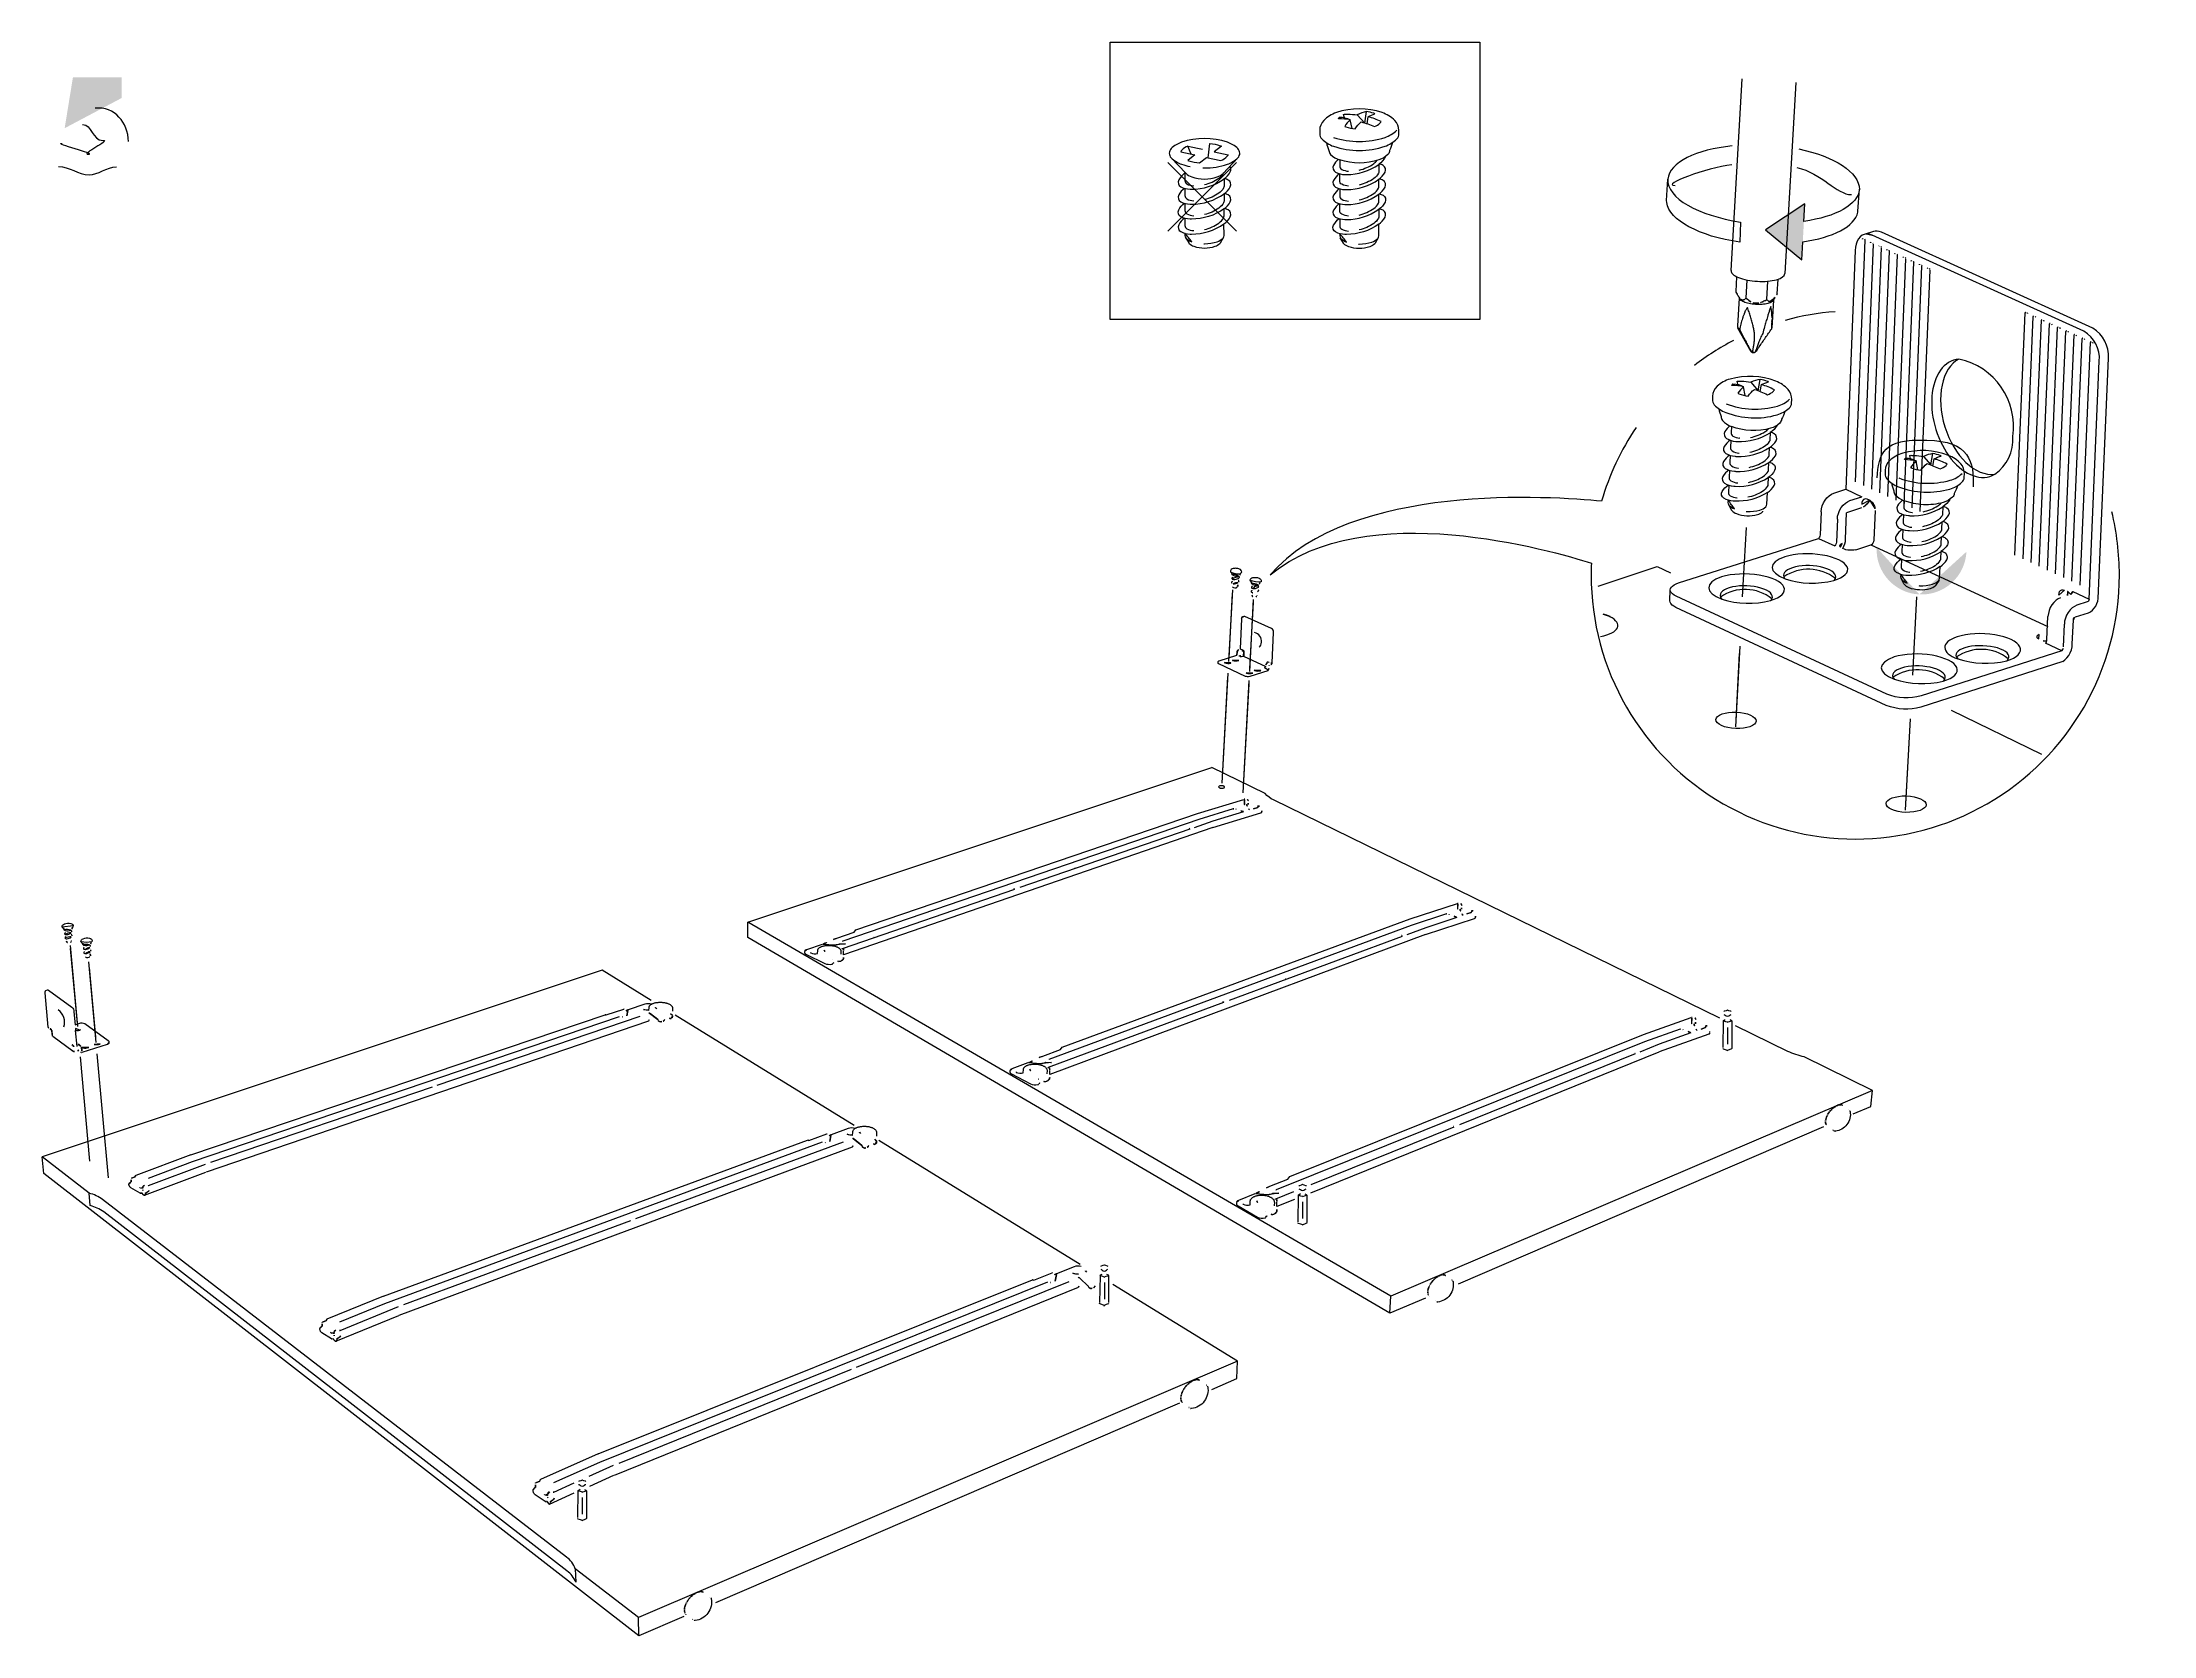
# Model space of a CAD drawing. Header units: metres. Extents: x -30.9 to 24.7, y -10.3 to 6.8.
# Drawn here: x 6.559 to 9.606, y 4.219 to 6.519 of the extents above; entities that cross this region are included whole.
import ezdxf

# ---------------------------------------------------------------- set-up
doc = ezdxf.new("R2010")
doc.units = ezdxf.units.M
doc.header["$MEASUREMENT"] = 0
doc.layers.add('PDF_Working_Num_Penna__255_Num_Penna__255', color=255, linetype='Continuous', lineweight=18)
doc.layers.add('PDF_Working_Num_Penna__7_Num_Penna__7', color=7, linetype='Continuous', lineweight=18)
doc.styles.add('GENERATED_STYLE_1', font='')
doc.styles.get('GENERATED_STYLE_1').set_extended_font_data('Arial')

msp = doc.modelspace()

# ---------------------------------------------------------------- hatches: boundary and pattern name
at = {"layer": 'PDF_Working_Num_Penna__255_Num_Penna__255', "linetype": 'Continuous', "lineweight": 18}
for points in [[(9.2062, 5.7903, 0.414172), (9.2679, 5.7224)], [(9.2679, 5.7224, 0.414226), (9.3358, 5.7841)]]:
    msp.add_hatch(color=255, dxfattribs=at).paths.add_polyline_path(points)
at = {"layer": 'PDF_Working_Num_Penna__7_Num_Penna__7', "linetype": 'Continuous', "lineweight": 18}
for points in [[(6.6734, 6.4389), (6.6734, 6.4687), (6.6032, 6.4687), (6.5913, 6.3954)], [(9.1026, 6.2864), (9.0459, 6.2487), (9.0982, 6.2054)]]:
    msp.add_hatch(color=7, dxfattribs=at).paths.add_polyline_path(points)

# ---------------------------------------------------------------- linework, layer by layer
at = {"layer": 'PDF_Working_Num_Penna__255_Num_Penna__255', "color": 255, "linetype": 'Continuous', "lineweight": 18, "flags": 128}
for points in [[(8.9033, 6.2881), (8.9031, 6.2908), (8.9048, 6.3217)], [(9.1012, 6.2609), (9.1026, 6.2864), (9.0459, 6.2487), (9.0982, 6.2054), (9.0996, 6.2315)], [(9.1789, 6.274), (9.179, 6.2755), (9.1812, 6.3074)], [(9.0099, 6.26), (9.0087, 6.2308)], [(9.0128, 5.7192), (9.0182, 5.819)], [(8.2716, 5.631), (8.2766, 5.7237)], [(8.3018, 5.6157), (8.3069, 5.7106)], [(9.2583, 5.6057), (9.2644, 5.719)], [(9.0033, 5.5416), (9.0084, 5.6371)], [(8.2619, 5.4498), (8.2701, 5.6034)], [(8.2922, 5.4361), (8.3006, 5.5933)], [(9.2484, 5.4202), (9.2545, 5.534)], [(6.6097, 5.103), (6.5999, 5.2115)], [(6.6362, 5.0836), (6.6271, 5.1841)], [(6.6547, 4.8804), (6.6384, 5.0591)], [(6.6278, 4.9043), (6.6141, 5.0552)]]:
    msp.add_lwpolyline(points, dxfattribs=at)
at = {"layer": 'PDF_Working_Num_Penna__255_Num_Penna__255', "color": 255, "linetype": 'Continuous', "lineweight": 18}
for points in [[(8.9048, 6.3217), (8.9033, 6.2946), (8.9485, 6.2692), (9.0099, 6.26)], [(8.9048, 6.3217), (8.9033, 6.2946), (8.9485, 6.2692), (9.0099, 6.26)], [(9.0087, 6.2308), (8.9503, 6.2394), (8.9067, 6.2626), (8.9033, 6.2881)], [(9.0087, 6.2308), (8.9503, 6.2394), (8.9067, 6.2626), (8.9033, 6.2881)], [(9.1812, 6.3074), (9.1799, 6.285), (9.1474, 6.2675), (9.1012, 6.2609)], [(9.1812, 6.3074), (9.1799, 6.285), (9.1474, 6.2675), (9.1012, 6.2609)], [(9.0996, 6.2315), (9.1428, 6.2376), (9.175, 6.2534), (9.1789, 6.274)], [(9.0996, 6.2315), (9.1428, 6.2376), (9.175, 6.2534), (9.1789, 6.274)]]:
    msp.add_open_spline(points, degree=3, dxfattribs=at)
at = {"layer": 'PDF_Working_Num_Penna__7_Num_Penna__7', "color": 7, "linetype": 'Continuous', "lineweight": 18, "flags": 128}
for points in [[(8.6335, 6.1193), (8.0999, 6.1193), (8.0999, 6.5195), (8.6335, 6.5195)], [(9.186, 6.2354), (9.186, 6.2357), (9.1863, 6.236)], [(9.189, 6.235), (9.1893, 6.2347), (9.1897, 6.2344)], [(9.1998, 6.2411), (9.1967, 6.2421), (9.194, 6.2428), (9.191, 6.2428)], [(9.1975, 6.23), (9.1975, 6.2306), (9.1978, 6.2309)], [(9.2005, 6.2296), (9.2008, 6.2293), (9.2012, 6.2289)], [(9.2093, 6.2249), (9.2093, 6.2252), (9.2096, 6.2256)], [(9.2123, 6.2246), (9.2127, 6.2242), (9.213, 6.2236)], [(9.2208, 6.2195), (9.2211, 6.2198), (9.2214, 6.2202)], [(9.2238, 6.2191), (9.2241, 6.2188), (9.2245, 6.2185)], [(9.2326, 6.214), (9.2326, 6.2147), (9.2329, 6.2147)], [(9.2357, 6.2137), (9.236, 6.2134), (9.2363, 6.2131)], [(9.2441, 6.209), (9.2444, 6.2093), (9.2447, 6.2097)], [(9.2472, 6.2086), (9.2478, 6.2083), (9.2482, 6.2076)], [(9.2559, 6.2036), (9.2559, 6.2039), (9.2563, 6.2042)], [(9.2589, 6.2032), (9.2593, 6.2029), (9.2597, 6.2022)], [(9.2678, 6.1982), (9.2678, 6.1989), (9.2681, 6.1989)], [(9.2708, 6.1978), (9.2712, 6.1975), (9.2715, 6.1971)], [(9.2793, 6.1931), (9.2796, 6.1934), (9.2799, 6.1938)], [(9.2823, 6.1928), (9.2826, 6.1924), (9.283, 6.1917)], [(9.4213, 6.1295), (9.4209, 6.1299), (9.4206, 6.1295), (9.4203, 6.1295), (9.4203, 6.1289)], [(9.4233, 6.1289), (9.4237, 6.1285), (9.424, 6.1282), (9.424, 6.1279)], [(9.4327, 6.1245), (9.4324, 6.1245), (9.4321, 6.1241), (9.4321, 6.1238)], [(9.4351, 6.1234), (9.4355, 6.1231), (9.4358, 6.1228), (9.4358, 6.1224)], [(9.4446, 6.119), (9.4442, 6.119), (9.4439, 6.119), (9.4439, 6.1187), (9.4439, 6.1184)], [(9.4469, 6.118), (9.4473, 6.1177), (9.4473, 6.1174), (9.4476, 6.117)], [(9.4565, 6.1137), (9.4561, 6.1137), (9.4558, 6.1133), (9.4554, 6.113)], [(9.4588, 6.1126), (9.4592, 6.1123), (9.4592, 6.1119), (9.4595, 6.1116)], [(9.4683, 6.1082), (9.468, 6.1082), (9.4676, 6.1082), (9.4673, 6.1079), (9.4673, 6.1075)], [(9.4703, 6.1071), (9.4707, 6.1071), (9.471, 6.1068), (9.4714, 6.1062)], [(9.4801, 6.1028), (9.4798, 6.1032), (9.4795, 6.1028), (9.4791, 6.1021)], [(9.4821, 6.1021), (9.4825, 6.1018), (9.4828, 6.1015), (9.4832, 6.1008)], [(9.4919, 6.0977), (9.4913, 6.0977), (9.491, 6.0974), (9.491, 6.0971)], [(9.494, 6.0968), (9.4943, 6.0964), (9.4947, 6.0957)], [(9.5038, 6.0923), (9.5031, 6.0923), (9.5027, 6.092), (9.5027, 6.0916)], [(9.5058, 6.0914), (9.5061, 6.091), (9.5064, 6.0906), (9.5064, 6.0903)], [(9.5156, 6.0869), (9.5149, 6.0869), (9.5146, 6.0866), (9.5146, 6.0862)], [(9.5176, 6.0859), (9.518, 6.0856), (9.5183, 6.0853), (9.5183, 6.0849)], [(9.1957, 5.8583), (9.1927, 5.8597), (9.1907, 5.8604), (9.1887, 5.8601), (9.1873, 5.8593), (9.186, 5.8577), (9.1849, 5.8553), (9.1846, 5.8526)], [(9.1944, 5.8556), (9.192, 5.8529), (9.1897, 5.8502), (9.187, 5.8486)], [(9.1967, 5.858), (9.1957, 5.8583), (9.1957, 5.858), (9.1954, 5.8574), (9.195, 5.857), (9.1948, 5.8567), (9.1944, 5.8563)], [(9.1967, 5.858), (9.1985, 5.8566), (9.2005, 5.8549), (9.2018, 5.8523), (9.2032, 5.8496), (9.2039, 5.8465)], [(9.1565, 5.7961), (9.1545, 5.7951), (9.1535, 5.7941), (9.1528, 5.7931), (9.1532, 5.7917), (9.1538, 5.7907)], [(9.4689, 5.7214), (9.4696, 5.7241), (9.4703, 5.7265), (9.4717, 5.7282), (9.4734, 5.7291), (9.4754, 5.7291), (9.4774, 5.7285)], [(9.4821, 5.7258), (9.4821, 5.7261), (9.4821, 5.7265), (9.4818, 5.7268)], [(9.4821, 5.7258), (9.4818, 5.721)], [(9.4821, 5.7265), (9.4841, 5.7248), (9.4862, 5.7224)], [(9.4892, 5.7265), (9.4889, 5.7251), (9.4885, 5.7241), (9.4876, 5.7231), (9.4865, 5.7224)], [(8.2912, 5.6902), (8.2908, 5.6901), (8.2905, 5.6898), (8.2902, 5.6894), (8.2899, 5.689), (8.2897, 5.6885), (8.2896, 5.6879)], [(8.2926, 5.6901), (8.2923, 5.6902), (8.2919, 5.6903), (8.2915, 5.6903)], [(8.8214, 5.6904), (8.8166, 5.6924), (8.8116, 5.6941)], [(9.4903, 5.6859), (9.4903, 5.6872), (9.491, 5.6886), (9.4919, 5.6896)], [(8.2833, 5.6396), (8.2831, 5.6354), (8.2831, 5.6351), (8.283, 5.6349)], [(8.2833, 5.6396), (8.2834, 5.6401), (8.2835, 5.6406), (8.2837, 5.6412), (8.284, 5.6417), (8.2844, 5.6421), (8.2848, 5.6425), (8.2852, 5.6428)], [(8.2908, 5.6423), (8.2907, 5.6409), (8.292, 5.6413), (8.2917, 5.641), (8.2914, 5.6406), (8.291, 5.6404)], [(8.2907, 5.6409), (8.2908, 5.6413), (8.2909, 5.6416), (8.2911, 5.6418), (8.2912, 5.6419), (8.2915, 5.6419), (8.2917, 5.6418)], [(8.2923, 5.6416), (8.2921, 5.6415)], [(8.2923, 5.6416), (8.2925, 5.6414), (8.2927, 5.6412), (8.2929, 5.6409), (8.2931, 5.6405), (8.2932, 5.6402)], [(8.2932, 5.6398), (8.2929, 5.6344), (8.2929, 5.6341), (8.2928, 5.6338), (8.2926, 5.6336)], [(9.4409, 5.6646), (9.4391, 5.6636), (9.4378, 5.6626), (9.4372, 5.6615), (9.4375, 5.6602), (9.4385, 5.6591), (9.4402, 5.6582)], [(9.4514, 5.6548), (9.4487, 5.6551), (9.4463, 5.6555)], [(9.4734, 5.6412), (9.4743, 5.6426), (9.4754, 5.6446)], [(8.2861, 5.634), (8.286, 5.6338), (8.286, 5.6335)], [(8.2872, 5.6338), (8.2869, 5.6337), (8.2868, 5.6335), (8.2867, 5.6332)], [(8.2873, 5.6328), (8.2875, 5.6333), (8.2876, 5.6337), (8.2877, 5.6341), (8.2878, 5.6346)], [(8.2896, 5.6326), (8.2893, 5.6325), (8.289, 5.6325), (8.2886, 5.6325), (8.2882, 5.6325), (8.2878, 5.6326), (8.2876, 5.6328)], [(8.3232, 5.6171), (8.3229, 5.617), (8.3228, 5.6169), (8.3227, 5.6166), (8.3229, 5.6164), (8.3231, 5.6163)], [(8.3245, 5.6159), (8.3241, 5.6159), (8.3238, 5.616)], [(8.3273, 5.6142), (8.3243, 5.6156), (8.3244, 5.6157), (8.3245, 5.616), (8.3246, 5.6162)], [(8.3271, 5.6239), (8.3266, 5.6237), (8.3262, 5.6234), (8.3258, 5.623), (8.3255, 5.6226), (8.3252, 5.6221), (8.3249, 5.6215), (8.3248, 5.621)], [(8.3267, 5.6243), (8.3268, 5.6247), (8.3269, 5.625), (8.3271, 5.6252), (8.3273, 5.6253), (8.3275, 5.6253), (8.3278, 5.6252)], [(8.3274, 5.6122), (8.3278, 5.6125), (8.3282, 5.6129), (8.3285, 5.6133), (8.3288, 5.6138), (8.329, 5.6143), (8.3291, 5.6149), (8.3292, 5.6154)], [(8.3284, 5.625), (8.3286, 5.6248), (8.3289, 5.6245)], [(8.3293, 5.625), (8.3292, 5.6247), (8.3291, 5.6245)], [(8.3294, 5.6198), (8.3294, 5.62), (8.3295, 5.6202)], [(8.3319, 5.6231), (8.3321, 5.6233), (8.3322, 5.6234)], [(8.2643, 5.4457), (8.2637, 5.4459), (8.2631, 5.4461), (8.2624, 5.4462), (8.2616, 5.4463), (8.2609, 5.4463), (8.2601, 5.4463), (8.2594, 5.4463), (8.2587, 5.4461), (8.2581, 5.446), (8.2576, 5.4458), (8.2572, 5.4455), (8.2569, 5.4452), (8.2567, 5.445), (8.2566, 5.4447), (8.2567, 5.4443), (8.2569, 5.444), (8.2573, 5.4437), (8.2577, 5.4435), (8.2583, 5.4432), (8.2589, 5.443), (8.2596, 5.4429), (8.2604, 5.4428), (8.2611, 5.4428), (8.2618, 5.4428), (8.2626, 5.4429), (8.2633, 5.443), (8.2639, 5.4431), (8.2644, 5.4433), (8.2648, 5.4436), (8.2651, 5.4439), (8.2653, 5.4442), (8.2653, 5.4445), (8.2653, 5.4448), (8.265, 5.4451), (8.2647, 5.4454)], [(8.2945, 5.4267), (8.2942, 5.4267), (8.2938, 5.4267), (8.2935, 5.4267)], [(8.2941, 5.4259), (8.2936, 5.4201), (8.2936, 5.4198), (8.2936, 5.4196), (8.2938, 5.4194), (8.2939, 5.4193), (8.2942, 5.4192)], [(8.2996, 5.4243), (8.2995, 5.4247), (8.2994, 5.4251), (8.2992, 5.4255), (8.2988, 5.4258), (8.2984, 5.4261), (8.2979, 5.4263)], [(8.2778, 5.413), (8.278, 5.413), (8.2783, 5.413)], [(8.2815, 5.4125), (8.2819, 5.4123)], [(8.2888, 5.4101), (8.2894, 5.4098), (8.29, 5.4096), (8.2907, 5.4093), (8.2915, 5.4091), (8.2923, 5.409)], [(8.2971, 5.4183), (8.2967, 5.4185), (8.2963, 5.4187)], [(8.2971, 5.4183), (8.2971, 5.4185), (8.2971, 5.4187), (8.2972, 5.419), (8.2975, 5.4191)], [(8.2971, 5.4183), (8.2973, 5.4179), (8.2975, 5.4175), (8.2978, 5.4173), (8.2981, 5.4171)], [(8.2993, 5.4211), (8.299, 5.419)], [(8.3013, 5.4114), (8.3012, 5.4117), (8.3009, 5.412), (8.3006, 5.4123), (8.3002, 5.4126), (8.2997, 5.4128)], [(8.313, 5.4149), (8.3069, 5.4131)], [(8.3131, 5.4159), (8.313, 5.4149)], [(8.3153, 5.417), (8.3134, 5.4171), (8.3133, 5.4169), (8.3132, 5.4166), (8.3132, 5.4163)], [(8.3153, 5.417), (8.3154, 5.4168)], [(8.3177, 5.4071), (8.318, 5.4073), (8.3183, 5.4075), (8.3186, 5.4078), (8.3188, 5.4082), (8.3189, 5.4086)], [(8.319, 5.4092), (8.319, 5.4094), (8.319, 5.4096), (8.3189, 5.4099), (8.3187, 5.41)], [(8.2143, 5.3849), (8.2144, 5.3847)], [(8.2145, 5.3845), (8.215, 5.3842)], [(8.0489, 5.328), (8.049, 5.3278)], [(8.0491, 5.3275), (8.0495, 5.3273)], [(7.9614, 5.2979), (7.9614, 5.2976)], [(7.9616, 5.2974), (7.962, 5.2972)], [(8.6024, 5.2763), (8.602, 5.2763), (8.6017, 5.2763), (8.6014, 5.2763)], [(8.602, 5.2754), (8.6014, 5.269), (8.6014, 5.2687), (8.6015, 5.2685), (8.6016, 5.2683), (8.6018, 5.2681), (8.602, 5.268)], [(8.6075, 5.2736), (8.6075, 5.2741), (8.6074, 5.2746), (8.6071, 5.275), (8.6068, 5.2753), (8.6064, 5.2757), (8.6059, 5.2758)], [(8.5853, 5.2612), (8.5856, 5.2612), (8.5858, 5.2612)], [(8.5891, 5.2607), (8.5895, 5.2605)], [(8.5966, 5.258), (8.5972, 5.2577), (8.5978, 5.2575), (8.5985, 5.2572), (8.5993, 5.257), (8.6001, 5.2568)], [(8.6051, 5.267), (8.6046, 5.2673), (8.6042, 5.2674)], [(8.6051, 5.267), (8.605, 5.2673), (8.605, 5.2675), (8.6051, 5.2678), (8.6052, 5.2679)], [(8.6051, 5.267), (8.6052, 5.2666), (8.6055, 5.2662), (8.6058, 5.2659), (8.6061, 5.2657)], [(8.6072, 5.2701), (8.607, 5.2679)], [(8.6093, 5.2594), (8.6092, 5.2598), (8.6089, 5.2601), (8.6086, 5.2604), (8.6082, 5.2608), (8.6077, 5.261)], [(8.6212, 5.2634), (8.615, 5.2613)], [(8.6214, 5.2644), (8.6212, 5.2634)], [(8.6235, 5.2657), (8.6216, 5.2657), (8.6215, 5.2655), (8.6214, 5.2652), (8.6214, 5.2649)], [(8.6235, 5.2657), (8.6237, 5.2654)], [(8.6259, 5.2548), (8.6263, 5.255), (8.6266, 5.2552), (8.6269, 5.2555), (8.6271, 5.256), (8.6273, 5.2564)], [(8.6273, 5.2571), (8.6273, 5.2573), (8.6273, 5.2575), (8.6272, 5.2578), (8.6271, 5.258)], [(7.6883, 5.2189), (7.6875, 5.2184), (7.6866, 5.218), (7.6857, 5.2177)], [(7.6883, 5.2189), (7.6887, 5.219), (7.6891, 5.2191), (7.6895, 5.2192), (7.6898, 5.2194), (7.6902, 5.2195)], [(7.6906, 5.2197), (7.691, 5.2199)], [(7.703, 5.2252), (7.7022, 5.225), (7.7014, 5.2248), (7.7007, 5.2244)], [(7.7053, 5.2167), (7.7101, 5.2183), (7.7169, 5.218), (7.7173, 5.218), (7.7177, 5.218), (7.718, 5.2181)], [(7.7101, 5.2183), (7.7101, 5.2186)], [(7.7132, 5.2109), (7.7133, 5.2112), (7.7135, 5.2114), (7.7137, 5.2115)], [(7.7143, 5.222), (7.714, 5.2218)], [(7.7153, 5.2109), (7.7153, 5.2103), (7.7153, 5.2097), (7.7153, 5.209), (7.7153, 5.2084)], [(7.7594, 5.2272), (7.7592, 5.2274)], [(8.5207, 5.2303), (8.5208, 5.2301)], [(8.5209, 5.2299), (8.5214, 5.2296)], [(7.6617, 5.2095), (7.6611, 5.2092), (7.6605, 5.2089), (7.66, 5.2086), (7.6596, 5.2083), (7.6593, 5.2079), (7.6591, 5.2075)], [(7.6874, 5.209), (7.6874, 5.2086), (7.6876, 5.2083), (7.6878, 5.2079), (7.6882, 5.2075), (7.6887, 5.2072)], [(7.6992, 5.196), (7.6994, 5.196)], [(7.7009, 5.1907), (7.7006, 5.1904), (7.7004, 5.19), (7.7, 5.1897)], [(7.7009, 5.1907), (7.701, 5.1909), (7.7012, 5.191), (7.7014, 5.1911)], [(7.708, 5.1927), (7.7072, 5.1931), (7.7074, 5.1931)], [(7.7072, 5.1931), (7.7077, 5.1928)], [(7.7114, 5.1933), (7.7096, 5.1926), (7.7092, 5.1925), (7.7088, 5.1925), (7.7084, 5.1925)], [(7.7151, 5.1965), (7.7149, 5.196), (7.7145, 5.1955), (7.7141, 5.195), (7.7136, 5.1946), (7.7131, 5.1942), (7.7125, 5.1938), (7.712, 5.1935)], [(7.7151, 5.1965), (7.7152, 5.1969), (7.7152, 5.1972), (7.7153, 5.1976), (7.7153, 5.1979), (7.7153, 5.1983)], [(8.3524, 5.1678), (8.3524, 5.1676)], [(8.3525, 5.1673), (8.353, 5.167)], [(7.4017, 5.1218), (7.4018, 5.1216), (7.4019, 5.1215)], [(7.4018, 5.1218), (7.4039, 5.1226)], [(7.4041, 5.1218), (7.4025, 5.1143)], [(7.4039, 5.1226), (7.4041, 5.1226)], [(7.4457, 5.1245), (7.4451, 5.1248), (7.4447, 5.1252), (7.4443, 5.1255), (7.4441, 5.1259), (7.4439, 5.1263)], [(8.2632, 5.1348), (8.2633, 5.1344)], [(8.2634, 5.1342), (8.2638, 5.1339)], [(6.5712, 5.0953), (6.5709, 5.0954), (6.5707, 5.0954), (6.5706, 5.0953), (6.5706, 5.0951), (6.5707, 5.0949), (6.5709, 5.0947), (6.571, 5.0946)], [(6.5726, 5.0928), (6.5725, 5.0931), (6.5725, 5.0935), (6.5723, 5.0939), (6.5722, 5.0943), (6.5718, 5.0943), (6.5714, 5.0944)], [(6.5722, 5.0943), (6.572, 5.0946), (6.5718, 5.0948), (6.5716, 5.095)], [(6.5726, 5.0928), (6.5732, 5.0858), (6.5736, 5.0854), (6.5738, 5.085)], [(6.6068, 5.0961), (6.6071, 5.0931), (6.6081, 5.093), (6.6091, 5.093), (6.6102, 5.093), (6.6113, 5.0931), (6.6123, 5.0933), (6.6133, 5.0935)], [(6.6143, 5.0938), (6.6147, 5.0939)], [(7.3721, 5.1157), (7.3718, 5.1158), (7.3714, 5.1158)], [(7.3725, 5.1149), (7.3725, 5.1156)], [(7.396, 5.1127), (7.3964, 5.1125)], [(7.4346, 5.1182), (7.4342, 5.1181)], [(7.4344, 5.1072), (7.4345, 5.1073), (7.4347, 5.1075), (7.4348, 5.1077), (7.4349, 5.1081), (7.4349, 5.1085)], [(7.4473, 5.1087), (7.4367, 5.1172), (7.4362, 5.1175), (7.4357, 5.1178), (7.4352, 5.118)], [(7.4484, 5.108), (7.448, 5.1082), (7.4477, 5.1084)], [(7.448, 5.1071), (7.4483, 5.1069), (7.4485, 5.1068), (7.4488, 5.1067), (7.4491, 5.1066), (7.4493, 5.1065), (7.4496, 5.1064), (7.4499, 5.1061), (7.4503, 5.1059), (7.4507, 5.1057)], [(7.4512, 5.1056), (7.4517, 5.1056), (7.4522, 5.1057), (7.4527, 5.1058), (7.4532, 5.1059)], [(7.4551, 5.1065), (7.4555, 5.1067), (7.4559, 5.107), (7.4564, 5.1073), (7.4567, 5.1077), (7.4571, 5.1081), (7.4576, 5.1087)], [(7.4639, 5.1109), (7.4646, 5.1105), (7.465, 5.1104)], [(7.4646, 5.1105), (7.4645, 5.1106)], [(7.4664, 5.1105), (7.4662, 5.1104), (7.4659, 5.1103), (7.4655, 5.1103)], [(7.4658, 5.1169), (7.4663, 5.1166), (7.4669, 5.1163), (7.4674, 5.1159), (7.4678, 5.1155), (7.4681, 5.1151), (7.4683, 5.1147)], [(7.4683, 5.1143), (7.4683, 5.1127), (7.4682, 5.1123), (7.468, 5.1119), (7.4678, 5.1115), (7.4674, 5.1111), (7.4669, 5.1108)], [(8.9227, 5.095), (8.923, 5.095), (8.9232, 5.095)], [(8.9266, 5.0944), (8.927, 5.0942)], [(8.9342, 5.0914), (8.9348, 5.0911), (8.9354, 5.0908), (8.9361, 5.0906), (8.9369, 5.0903), (8.9377, 5.0901)], [(8.9401, 5.1117), (8.9397, 5.1117), (8.9393, 5.1117), (8.939, 5.1117)], [(8.9397, 5.1107), (8.9391, 5.1036), (8.9391, 5.1033), (8.9392, 5.103), (8.9393, 5.1028), (8.9395, 5.1026), (8.9397, 5.1025)], [(8.9428, 5.1014), (8.9423, 5.1017), (8.9419, 5.1019)], [(8.9428, 5.1014), (8.9427, 5.1017), (8.9427, 5.1019), (8.9427, 5.1021), (8.9428, 5.1023), (8.943, 5.1024)], [(8.9428, 5.1014), (8.943, 5.101), (8.9432, 5.1005), (8.9435, 5.1002), (8.9438, 5.0999)], [(8.9453, 5.1087), (8.9453, 5.1092), (8.9451, 5.1098), (8.9449, 5.1102), (8.9445, 5.1106), (8.9441, 5.1109), (8.9436, 5.1112)], [(8.945, 5.1048), (8.9448, 5.1024)], [(8.9471, 5.093), (8.9469, 5.0934), (8.9467, 5.0938), (8.9464, 5.0941), (8.9459, 5.0945), (8.9454, 5.0948)], [(8.9592, 5.0973), (8.9529, 5.0951)], [(8.9593, 5.0985), (8.9592, 5.0973)], [(8.9616, 5.0999), (8.9596, 5.0999), (8.9595, 5.0997), (8.9594, 5.0994), (8.9594, 5.099)], [(8.9616, 5.0999), (8.9617, 5.0996)], [(8.964, 5.0879), (8.9644, 5.0881), (8.9647, 5.0884), (8.965, 5.0887), (8.9652, 5.0892), (8.9653, 5.0897)], [(8.9654, 5.0904), (8.9654, 5.0907), (8.9654, 5.0909), (8.9653, 5.0912), (8.9651, 5.0914)], [(6.6028, 5.0721), (6.6026, 5.0722), (6.6024, 5.0722), (6.6022, 5.0721), (6.6022, 5.0719), (6.6021, 5.0715)], [(6.6028, 5.0721), (6.6033, 5.0717), (6.6035, 5.0715), (6.6036, 5.0713), (6.6038, 5.0712), (6.604, 5.0708), (6.6042, 5.0704), (6.6044, 5.0703), (6.6045, 5.0701), (6.6047, 5.0699)], [(6.6028, 5.0642), (6.603, 5.0638), (6.6033, 5.0634)], [(6.6036, 5.0632), (6.604, 5.0629), (6.6045, 5.0627), (6.605, 5.0627), (6.6055, 5.0627)], [(6.6099, 5.0641), (6.6103, 5.0642), (6.6108, 5.0642), (6.6113, 5.0642), (6.6116, 5.0638)], [(6.6146, 5.0706), (6.612, 5.0726), (6.6116, 5.0728), (6.6111, 5.0729), (6.6106, 5.073), (6.6101, 5.073)], [(6.6113, 5.0642), (6.6111, 5.0647), (6.611, 5.0652)], [(6.6146, 5.0615), (6.6151, 5.0612), (6.6156, 5.0611)], [(6.6156, 5.0688), (6.616, 5.064), (6.616, 5.0638), (6.6162, 5.0636)], [(6.6551, 5.075), (6.6551, 5.0747), (6.6549, 5.0743), (6.6547, 5.0739), (6.6542, 5.0736), (6.6537, 5.0732), (6.6531, 5.0729)], [(8.8571, 5.0608), (8.8571, 5.0606)], [(8.8573, 5.0603), (8.8578, 5.06)], [(7.9582, 5.0376), (7.9575, 5.0373), (7.9569, 5.0369), (7.9564, 5.0366), (7.956, 5.0362), (7.9557, 5.0358), (7.9555, 5.0354)], [(7.9853, 5.0478), (7.9844, 5.0474), (7.9835, 5.0469), (7.9826, 5.0466)], [(7.9843, 5.037), (7.9843, 5.0366), (7.9845, 5.0362), (7.9848, 5.0358), (7.9851, 5.0354), (7.9856, 5.035)], [(7.9853, 5.0479), (7.9857, 5.048), (7.9861, 5.0481), (7.9864, 5.0482), (7.9868, 5.0484), (7.9872, 5.0486)], [(7.9875, 5.0488), (7.988, 5.049)], [(8.0002, 5.0548), (7.9994, 5.0546), (7.9986, 5.0543), (7.9978, 5.054)], [(8.0025, 5.0455), (8.0074, 5.0472), (8.0143, 5.0469), (8.0147, 5.0469), (8.0152, 5.0469), (8.0155, 5.047)], [(8.0074, 5.0472), (8.0074, 5.0475)], [(8.0106, 5.0391), (8.0107, 5.0394), (8.0109, 5.0397), (8.0111, 5.0398)], [(8.0117, 5.0513), (8.0114, 5.0511)], [(8.0127, 5.0391), (8.0127, 5.0385), (8.0127, 5.0378), (8.0127, 5.0371), (8.0128, 5.0363)], [(8.0576, 5.0571), (8.0574, 5.0573)], [(7.9963, 5.0227), (7.9965, 5.0227)], [(7.998, 5.0169), (7.9978, 5.0165), (7.9975, 5.0162), (7.9972, 5.0158)], [(7.998, 5.0169), (7.9982, 5.0171), (7.9984, 5.0172), (7.9986, 5.0173)], [(8.0053, 5.0191), (8.0044, 5.0195), (8.0047, 5.0195)], [(8.0045, 5.0195), (8.005, 5.0192)], [(8.0087, 5.0197), (8.0069, 5.019), (8.0065, 5.0189), (8.006, 5.0189), (8.0056, 5.0189)], [(8.0125, 5.0233), (8.0123, 5.0227), (8.0119, 5.0222), (8.0115, 5.0216), (8.011, 5.0211), (8.0105, 5.0207), (8.0099, 5.0203), (8.0093, 5.0199)], [(8.0125, 5.0233), (8.0126, 5.0237), (8.0126, 5.024), (8.0127, 5.0244), (8.0127, 5.0248), (8.0128, 5.0252)], [(8.6859, 4.9917), (8.686, 4.9914)], [(8.6861, 4.9911), (8.6866, 4.9908)], [(9.1337, 4.9674), (9.1335, 4.9672), (9.1334, 4.9669), (9.1333, 4.9667), (9.1334, 4.9665), (9.1332, 4.966)], [(9.1344, 4.9693), (9.1342, 4.9692), (9.1341, 4.9689), (9.1341, 4.9687), (9.1341, 4.9685), (9.1339, 4.968)], [(9.1345, 4.9694), (9.1348, 4.97)], [(9.1351, 4.9706), (9.135, 4.9708), (9.1352, 4.971), (9.1353, 4.9713)], [(9.1368, 4.9735), (9.1365, 4.9733), (9.1363, 4.9731), (9.1362, 4.9729), (9.1362, 4.9726), (9.1359, 4.9721)], [(9.1381, 4.9755), (9.1379, 4.9753), (9.1377, 4.9751), (9.1375, 4.9749), (9.1375, 4.9747), (9.1371, 4.9741)], [(9.1397, 4.9774), (9.1394, 4.9772), (9.1392, 4.9771), (9.139, 4.9768), (9.139, 4.9765), (9.1385, 4.9761)], [(9.1413, 4.9791), (9.1411, 4.979), (9.1408, 4.9789), (9.1407, 4.9786), (9.1405, 4.9784), (9.1401, 4.9779)], [(9.143, 4.9807), (9.1428, 4.9807), (9.1425, 4.9805), (9.1424, 4.9803), (9.1423, 4.98), (9.1417, 4.9796)], [(9.1436, 4.9812), (9.1433, 4.9809)], [(9.1447, 4.9821), (9.1446, 4.9821), (9.1443, 4.982), (9.1441, 4.9817), (9.144, 4.9815), (9.1438, 4.9814)], [(9.1466, 4.9833), (9.1464, 4.9833), (9.1462, 4.9832), (9.146, 4.9831), (9.1458, 4.9828), (9.1453, 4.9824)], [(9.1484, 4.9843), (9.1482, 4.9843), (9.148, 4.9842), (9.1477, 4.9841), (9.1476, 4.9839), (9.1471, 4.9836)], [(9.15, 4.985), (9.1497, 4.985), (9.1494, 4.9847), (9.1488, 4.9845)], [(9.1517, 4.9855), (9.1515, 4.9856), (9.1513, 4.9855), (9.1511, 4.9853), (9.1506, 4.9851)], [(9.1533, 4.9858), (9.153, 4.9857), (9.1528, 4.9856), (9.1523, 4.9855)], [(9.1548, 4.9858), (9.1545, 4.9857), (9.1543, 4.9856), (9.1539, 4.9856)], [(9.1561, 4.9855), (9.1558, 4.9855), (9.1554, 4.9854)], [(9.1561, 4.9855), (9.1569, 4.9849), (9.1571, 4.985)], [(9.1661, 4.9783), (9.166, 4.9785)], [(7.6947, 4.9414), (7.6949, 4.9412), (7.695, 4.9411)], [(7.6949, 4.9415), (7.697, 4.9423)], [(7.6972, 4.9414), (7.6956, 4.933)], [(7.697, 4.9423), (7.6972, 4.9423), (7.6974, 4.9424)], [(7.7285, 4.9374), (7.7281, 4.9373)], [(7.7415, 4.9268), (7.7306, 4.9363), (7.7302, 4.9367), (7.7296, 4.937), (7.7291, 4.9372)], [(7.7399, 4.9444), (7.7393, 4.9448), (7.7388, 4.9452), (7.7385, 4.9456), (7.7382, 4.946), (7.7381, 4.9464)], [(8.5953, 4.9551), (8.5954, 4.9548)], [(8.5956, 4.9545), (8.596, 4.9542)], [(9.1325, 4.9627), (9.1324, 4.9628), (9.1325, 4.963), (9.1325, 4.9633)], [(9.1324, 4.961), (9.1324, 4.9614)], [(9.1324, 4.961), (9.1326, 4.9604)], [(9.1326, 4.9594), (9.1324, 4.9595), (9.1325, 4.9598)], [(9.1325, 4.9627), (9.1326, 4.9622)], [(9.1326, 4.9594), (9.1327, 4.9592), (9.1328, 4.9588)], [(9.1331, 4.9654), (9.1329, 4.9652), (9.1328, 4.9649), (9.1328, 4.9647), (9.1329, 4.9646), (9.1328, 4.964)], [(9.1329, 4.9579), (9.1328, 4.9581), (9.1329, 4.9583)], [(9.1329, 4.958), (9.1332, 4.9577), (9.1333, 4.9574)], [(9.1335, 4.9567), (9.1334, 4.957)], [(9.1343, 4.9557), (9.1342, 4.9558)], [(9.1433, 4.9492), (9.1431, 4.9491)], [(9.1465, 4.9476), (9.1467, 4.9475)], [(7.6645, 4.9346), (7.6641, 4.9347), (7.6638, 4.9347)], [(7.6649, 4.9337), (7.6648, 4.9345)], [(7.6889, 4.9312), (7.6894, 4.931)], [(7.7282, 4.9251), (7.7284, 4.9253), (7.7286, 4.9254), (7.7287, 4.9258), (7.7288, 4.9262), (7.7288, 4.9266)], [(7.7426, 4.926), (7.7423, 4.9262), (7.7419, 4.9265)], [(7.7423, 4.925), (7.7425, 4.9248), (7.7428, 4.9247), (7.743, 4.9246), (7.7433, 4.9245), (7.7436, 4.9243), (7.7439, 4.9242), (7.7442, 4.9239), (7.7446, 4.9237), (7.745, 4.9235)], [(7.7455, 4.9234), (7.746, 4.9234), (7.7465, 4.9234), (7.747, 4.9236), (7.7475, 4.9237)], [(7.7494, 4.9244), (7.7499, 4.9246), (7.7503, 4.9249), (7.7508, 4.9253), (7.7512, 4.9257), (7.7515, 4.9261), (7.752, 4.9268)], [(7.7585, 4.9292), (7.7593, 4.9288), (7.7596, 4.9287)], [(7.7593, 4.9288), (7.7591, 4.929)], [(7.761, 4.9288), (7.7609, 4.9287), (7.7605, 4.9286), (7.7602, 4.9286)], [(7.7604, 4.936), (7.761, 4.9356), (7.7616, 4.9353), (7.7621, 4.9349), (7.7625, 4.9344), (7.7628, 4.9339), (7.763, 4.9335)], [(7.763, 4.933), (7.763, 4.9312), (7.7629, 4.9308), (7.7627, 4.9304), (7.7624, 4.9299), (7.7621, 4.9295), (7.7616, 4.9292)], [(6.6872, 4.8746), (6.6872, 4.875), (6.6872, 4.8755), (6.6872, 4.876), (6.6872, 4.8765), (6.6872, 4.877), (6.6872, 4.8773), (6.6872, 4.8776)], [(6.6876, 4.8797), (6.6932, 4.8818)], [(6.694, 4.8835), (6.6937, 4.8834), (6.6935, 4.8832), (6.6934, 4.883), (6.6933, 4.8826), (6.6932, 4.8823)], [(6.6869, 4.8743), (6.6842, 4.8721), (6.684, 4.8718)], [(6.6997, 4.866), (6.6991, 4.8663)], [(6.7004, 4.8583), (6.7008, 4.8581), (6.7012, 4.858), (6.7015, 4.858)], [(6.7039, 4.8666), (6.704, 4.8652), (6.703, 4.8653), (6.7022, 4.8654), (6.7013, 4.8655), (6.7005, 4.8657)], [(6.7018, 4.858), (6.7026, 4.8583), (6.7024, 4.8583)], [(6.7054, 4.8554), (6.705, 4.8557), (6.7046, 4.856), (6.7042, 4.8564), (6.7039, 4.8569), (6.7036, 4.8574), (6.7034, 4.8578), (6.7031, 4.858), (6.7028, 4.8582)], [(6.7039, 4.8666), (6.704, 4.867)], [(6.704, 4.8622), (6.704, 4.8625), (6.7041, 4.8628), (6.7041, 4.8631)], [(6.7041, 4.8674), (6.7046, 4.8684), (6.7049, 4.8687), (6.7052, 4.869), (6.7056, 4.8692), (6.706, 4.8694), (6.7065, 4.8694)], [(6.7054, 4.8554), (6.7058, 4.8552), (6.7062, 4.8551), (6.7066, 4.8551)], [(6.707, 4.8551), (6.7073, 4.8553), (6.7075, 4.8555), (6.7077, 4.8558), (6.7079, 4.8562), (6.7079, 4.8567)], [(6.7123, 4.8609), (6.7079, 4.8573), (6.7079, 4.8576), (6.7078, 4.8578), (6.7077, 4.8581)], [(6.7125, 4.8691), (6.7122, 4.869), (6.7119, 4.869), (6.7117, 4.869)], [(6.7123, 4.8609), (6.7126, 4.8612), (6.7129, 4.8615), (6.713, 4.8618), (6.7132, 4.8621)], [(8.2853, 4.8477), (8.2846, 4.8473), (8.284, 4.847), (8.2835, 4.8466), (8.2831, 4.8462), (8.2828, 4.8457), (8.2826, 4.8452)], [(8.3128, 4.859), (8.3119, 4.8585), (8.311, 4.858), (8.3101, 4.8576)], [(8.3119, 4.8471), (8.3119, 4.8466), (8.312, 4.8461), (8.3123, 4.8456), (8.3127, 4.8452), (8.3132, 4.8448)], [(8.3128, 4.859), (8.3132, 4.8592), (8.3137, 4.8593), (8.314, 4.8595), (8.3144, 4.8596), (8.3148, 4.8599)], [(8.3151, 4.8601), (8.3156, 4.8603)], [(8.328, 4.8667), (8.3272, 4.8665), (8.3264, 4.8662), (8.3256, 4.8658)], [(8.3304, 4.8564), (8.3353, 4.8584), (8.3424, 4.858), (8.3428, 4.858), (8.3432, 4.858), (8.3435, 4.8581)], [(8.3353, 4.8584), (8.3354, 4.8587)], [(8.3386, 4.8493), (8.3386, 4.8495), (8.3387, 4.8497), (8.3389, 4.85), (8.339, 4.8501)], [(8.3397, 4.8628), (8.3394, 4.8626)], [(8.3407, 4.8493), (8.3407, 4.8486), (8.3407, 4.8479), (8.3407, 4.8471), (8.3408, 4.8463)], [(8.3241, 4.8312), (8.3243, 4.8312)], [(8.3258, 4.8248), (8.3256, 4.8244), (8.3253, 4.824), (8.3249, 4.8236)], [(8.3258, 4.8248), (8.326, 4.825), (8.3262, 4.8252), (8.3264, 4.8252)], [(8.3332, 4.8272), (8.3323, 4.8277), (8.3325, 4.8277)], [(8.3324, 4.8277), (8.3329, 4.8274)], [(8.3367, 4.8279), (8.3349, 4.8272), (8.3344, 4.827), (8.334, 4.827), (8.3335, 4.827)], [(8.3405, 4.8319), (8.3403, 4.8312), (8.3399, 4.8306), (8.3395, 4.83), (8.339, 4.8295), (8.3385, 4.829), (8.3379, 4.8286), (8.3373, 4.8282)], [(8.3405, 4.8319), (8.3406, 4.8323), (8.3406, 4.8327), (8.3407, 4.8331), (8.3407, 4.8335), (8.3408, 4.834), (8.3408, 4.8345)], [(7.989, 4.7331), (7.9886, 4.7333), (7.9882, 4.7333)], [(7.9894, 4.7322), (7.9893, 4.733)], [(8.014, 4.7294), (8.0145, 4.7292)], [(8.02, 4.7408), (8.0201, 4.7405), (8.0203, 4.7404)], [(8.0201, 4.7408), (8.0223, 4.7417)], [(8.0225, 4.7407), (8.0208, 4.7314)], [(8.0223, 4.7417), (8.0225, 4.7418), (8.0227, 4.7419)], [(8.0545, 4.7363), (8.0541, 4.7362)], [(8.0542, 4.7226), (8.0544, 4.7227), (8.0546, 4.723), (8.0547, 4.7233), (8.0548, 4.7237), (8.0548, 4.7242)], [(8.0661, 4.7441), (8.0655, 4.7445), (8.0651, 4.745), (8.0647, 4.7454), (8.0645, 4.7459), (8.0643, 4.7463)], [(8.069, 4.7236), (8.0686, 4.7238), (8.0682, 4.7241)], [(8.0759, 4.7218), (8.0764, 4.722), (8.0769, 4.7223), (8.0773, 4.7227), (8.0777, 4.7232), (8.0781, 4.7237), (8.0786, 4.7245)], [(8.5604, 4.7235), (8.5602, 4.7233), (8.5601, 4.7231), (8.56, 4.7229), (8.5601, 4.7227), (8.5598, 4.722)], [(8.5604, 4.7236), (8.5608, 4.7242)], [(8.5611, 4.7248), (8.561, 4.725), (8.5612, 4.7252), (8.5613, 4.7255)], [(8.5628, 4.7278), (8.5626, 4.7276), (8.5623, 4.7274), (8.5622, 4.7272), (8.5622, 4.7269), (8.5619, 4.7263)], [(8.5642, 4.7298), (8.564, 4.7297), (8.5638, 4.7295), (8.5636, 4.7292), (8.5636, 4.729), (8.5632, 4.7284)], [(8.5658, 4.7318), (8.5656, 4.7316), (8.5653, 4.7315), (8.5652, 4.7312), (8.5651, 4.7309), (8.5646, 4.7304)], [(8.5674, 4.7335), (8.5672, 4.7335), (8.567, 4.7333), (8.5668, 4.733), (8.5667, 4.7328), (8.5662, 4.7323)], [(8.5692, 4.7352), (8.569, 4.7352), (8.5688, 4.735), (8.5686, 4.7348), (8.5685, 4.7345), (8.5679, 4.734)], [(8.5698, 4.7357), (8.5695, 4.7354)], [(8.5711, 4.7366), (8.5709, 4.7367), (8.5706, 4.7365), (8.5704, 4.7363), (8.5703, 4.736), (8.5701, 4.7359)], [(8.5729, 4.7379), (8.5727, 4.7379), (8.5725, 4.7378), (8.5723, 4.7376), (8.5721, 4.7374), (8.5716, 4.737)], [(8.5748, 4.7389), (8.5746, 4.7389), (8.5744, 4.7388), (8.5741, 4.7387), (8.574, 4.7385), (8.5734, 4.7382)], [(8.5765, 4.7396), (8.5762, 4.7396), (8.5758, 4.7393), (8.5753, 4.7391)], [(8.5782, 4.7402), (8.5781, 4.7402), (8.5778, 4.7401), (8.5776, 4.7399), (8.5771, 4.7398)], [(8.5799, 4.7405), (8.5795, 4.7404), (8.5793, 4.7402), (8.5788, 4.7401)], [(8.5814, 4.7405), (8.5811, 4.7404), (8.5809, 4.7403), (8.5805, 4.7403)], [(8.5828, 4.7401), (8.5825, 4.7401), (8.5823, 4.74), (8.5821, 4.7401)], [(8.5828, 4.7401), (8.5836, 4.7395), (8.5838, 4.7396)], [(8.5931, 4.7327), (8.5929, 4.7329)], [(8.0686, 4.7225), (8.0689, 4.7223), (8.0691, 4.7221), (8.0694, 4.722), (8.0697, 4.7219), (8.07, 4.7217), (8.0702, 4.7216), (8.0706, 4.7213), (8.071, 4.721), (8.0714, 4.7208)], [(8.0719, 4.7207), (8.0724, 4.7207), (8.0729, 4.7207), (8.0735, 4.7209), (8.074, 4.721)], [(8.5584, 4.7166), (8.5583, 4.7168), (8.5584, 4.717), (8.5584, 4.7172)], [(8.5583, 4.7149), (8.5583, 4.7153)], [(8.5583, 4.7149), (8.5585, 4.7143)], [(8.5585, 4.7132), (8.5583, 4.7133), (8.5584, 4.7136)], [(8.5584, 4.7166), (8.5585, 4.7161)], [(8.5585, 4.7132), (8.5586, 4.713), (8.5588, 4.7127)], [(8.559, 4.7194), (8.5588, 4.7192), (8.5587, 4.719), (8.5587, 4.7187), (8.5588, 4.7185), (8.5587, 4.718)], [(8.5589, 4.7117), (8.5588, 4.7119), (8.5588, 4.7121)], [(8.5589, 4.7117), (8.5591, 4.7115), (8.5593, 4.7112)], [(8.5596, 4.7215), (8.5594, 4.7213), (8.5593, 4.721), (8.5593, 4.7208), (8.5593, 4.7206), (8.5591, 4.72)], [(8.5594, 4.7104), (8.5593, 4.7107)], [(8.5603, 4.7094), (8.5602, 4.7096)], [(8.5696, 4.7027), (8.5694, 4.7026)], [(8.5718, 4.7013), (8.5715, 4.7014)], [(8.5729, 4.701), (8.5731, 4.701)], [(6.9625, 4.6658), (6.9597, 4.6633), (6.9596, 4.663)], [(6.9628, 4.6661), (6.9626, 4.6659)], [(6.9628, 4.6661), (6.9628, 4.6667), (6.9628, 4.6672), (6.9628, 4.6678), (6.9628, 4.6683), (6.9628, 4.6688), (6.9628, 4.6692), (6.9628, 4.6695)], [(6.9629, 4.6715), (6.9631, 4.6718)], [(6.9633, 4.6719), (6.969, 4.6742)], [(6.9698, 4.6761), (6.9695, 4.6759), (6.9693, 4.6757), (6.9692, 4.6755), (6.9691, 4.6751), (6.969, 4.6747)], [(6.9757, 4.6566), (6.975, 4.6569)], [(6.9799, 4.6572), (6.98, 4.6557), (6.9791, 4.6557), (6.9782, 4.6559), (6.9772, 4.6561), (6.9764, 4.6563)], [(6.9764, 4.648), (6.9768, 4.6478), (6.9771, 4.6476), (6.9775, 4.6476)], [(6.9778, 4.6477), (6.978, 4.6478)], [(6.9815, 4.6448), (6.981, 4.6451), (6.9807, 4.6455), (6.9802, 4.6459), (6.9799, 4.6465), (6.9796, 4.6471), (6.9794, 4.6474), (6.9791, 4.6477), (6.9788, 4.6479), (6.9786, 4.648), (6.9784, 4.648)], [(6.98, 4.6572), (6.98, 4.6577)], [(6.98, 4.6524), (6.9801, 4.6527), (6.9801, 4.653), (6.9801, 4.6533)], [(6.9802, 4.6581), (6.9807, 4.6592), (6.9809, 4.6596), (6.9813, 4.6599), (6.9817, 4.6602), (6.9821, 4.6603), (6.9826, 4.6604)], [(6.9815, 4.6448), (6.9819, 4.6445), (6.9823, 4.6444), (6.9827, 4.6444)], [(6.9831, 4.6445), (6.9834, 4.6446), (6.9836, 4.6449), (6.9838, 4.6453), (6.984, 4.6457), (6.9841, 4.6462)], [(6.9885, 4.6509), (6.9841, 4.6469), (6.984, 4.6472), (6.984, 4.6475), (6.9838, 4.6478)], [(6.9887, 4.66), (6.9885, 4.66), (6.9882, 4.66), (6.9879, 4.66)], [(6.9885, 4.6509), (6.9888, 4.6512), (6.9891, 4.6516), (6.9893, 4.6519), (6.9894, 4.6523)], [(8.2041, 4.5711), (8.2039, 4.5709), (8.2038, 4.5706), (8.2038, 4.5704), (8.2038, 4.5702), (8.2036, 4.5696)], [(8.2042, 4.5712), (8.2045, 4.5718)], [(8.2049, 4.5725), (8.2048, 4.5727), (8.205, 4.573), (8.2052, 4.5733)], [(8.2067, 4.5757), (8.2065, 4.5755), (8.2062, 4.5753), (8.2061, 4.575), (8.2061, 4.5747), (8.2057, 4.5741)], [(8.2082, 4.5778), (8.2079, 4.5777), (8.2078, 4.5774), (8.2076, 4.5772), (8.2075, 4.5769), (8.2071, 4.5763)], [(8.2099, 4.5799), (8.2097, 4.5798), (8.2094, 4.5796), (8.2092, 4.5793), (8.2092, 4.579), (8.2086, 4.5785)], [(8.2116, 4.5818), (8.2114, 4.5817), (8.2112, 4.5816), (8.211, 4.5813), (8.2109, 4.581), (8.2103, 4.5805)], [(8.2135, 4.5835), (8.2133, 4.5835), (8.2131, 4.5833), (8.2129, 4.5831), (8.2128, 4.5828), (8.2122, 4.5823)], [(8.2142, 4.5841), (8.2138, 4.5838)], [(8.2155, 4.5851), (8.2153, 4.5851), (8.215, 4.5849), (8.2148, 4.5847), (8.2147, 4.5844), (8.2144, 4.5843)], [(8.2175, 4.5864), (8.2173, 4.5864), (8.2171, 4.5863), (8.2168, 4.5861), (8.2166, 4.5859), (8.216, 4.5855)], [(8.2194, 4.5875), (8.2192, 4.5875), (8.219, 4.5874), (8.2188, 4.5873), (8.2186, 4.587), (8.218, 4.5867)], [(8.2213, 4.5883), (8.2209, 4.5883), (8.2208, 4.5882), (8.2206, 4.5879), (8.22, 4.5877)], [(8.2231, 4.5888), (8.2229, 4.5889), (8.2227, 4.5888), (8.2225, 4.5886), (8.2219, 4.5884)], [(8.2249, 4.5892), (8.2245, 4.5891), (8.2243, 4.5889), (8.2238, 4.5888)], [(8.2265, 4.5891), (8.2261, 4.5891), (8.226, 4.589), (8.2256, 4.589)], [(8.228, 4.5888), (8.2276, 4.5888), (8.2275, 4.5887), (8.2272, 4.5887)], [(8.228, 4.5888), (8.2288, 4.5882), (8.2291, 4.5883)], [(8.2389, 4.5809), (8.2388, 4.5811)], [(8.2019, 4.5619), (8.2019, 4.5624)], [(8.2019, 4.5619), (8.2021, 4.5613)], [(8.2021, 4.5638), (8.202, 4.564), (8.202, 4.5642), (8.2021, 4.5644)], [(8.2021, 4.5601), (8.202, 4.5603), (8.202, 4.5606)], [(8.2021, 4.5638), (8.2021, 4.5632)], [(8.2021, 4.5601), (8.2023, 4.56), (8.2024, 4.5596)], [(8.2027, 4.5668), (8.2024, 4.5665), (8.2024, 4.5663), (8.2023, 4.566), (8.2024, 4.5658), (8.2023, 4.5652)], [(8.2025, 4.5586), (8.2024, 4.5587), (8.2024, 4.559)], [(8.2025, 4.5586), (8.2028, 4.5583), (8.203, 4.558)], [(8.2033, 4.569), (8.2031, 4.5687), (8.203, 4.5684), (8.203, 4.5682), (8.203, 4.568), (8.2028, 4.5674)], [(8.2031, 4.5572), (8.203, 4.5575)], [(8.204, 4.5561), (8.2039, 4.5563)], [(8.2139, 4.549), (8.2137, 4.5489)], [(8.2163, 4.5475), (8.2159, 4.5476)], [(8.2174, 4.5472), (8.2176, 4.5472)], [(7.2703, 4.4333), (7.2675, 4.4305), (7.2673, 4.4301)], [(7.2706, 4.4336), (7.2705, 4.4334)], [(7.2706, 4.4336), (7.2706, 4.4342), (7.2706, 4.4348), (7.2706, 4.4354), (7.2706, 4.436), (7.2706, 4.4366), (7.2706, 4.437), (7.2706, 4.4374)], [(7.2706, 4.4336), (7.2706, 4.4334)], [(7.2708, 4.4396), (7.271, 4.4399)], [(7.2711, 4.44), (7.277, 4.4426)], [(7.2778, 4.4447), (7.2775, 4.4446), (7.2773, 4.4443), (7.2771, 4.444), (7.2771, 4.4436), (7.277, 4.4432)], [(7.2838, 4.423), (7.2831, 4.4233)], [(7.2882, 4.4236), (7.2883, 4.4219), (7.2873, 4.422), (7.2864, 4.4222), (7.2854, 4.4224), (7.2846, 4.4226)], [(7.2882, 4.4236), (7.2882, 4.4242), (7.2884, 4.4246), (7.289, 4.4259), (7.2892, 4.4263), (7.2895, 4.4266), (7.29, 4.4269), (7.2904, 4.4271), (7.2909, 4.4272)], [(7.2883, 4.4183), (7.2883, 4.4186), (7.2884, 4.419), (7.2884, 4.4193)], [(7.2972, 4.4268), (7.2969, 4.4267), (7.2966, 4.4267), (7.2963, 4.4267)], [(7.2845, 4.4133), (7.2849, 4.4131), (7.2853, 4.413), (7.2857, 4.413)], [(7.286, 4.4131), (7.2868, 4.4134), (7.2866, 4.4134)], [(7.286, 4.4131), (7.2862, 4.4131)], [(7.2898, 4.4098), (7.2893, 4.4101), (7.2889, 4.4106), (7.2885, 4.4111), (7.2882, 4.4117), (7.2878, 4.4123), (7.2876, 4.4127), (7.2874, 4.413), (7.2871, 4.4133)], [(7.2898, 4.4098), (7.2902, 4.4095), (7.2906, 4.4094), (7.2911, 4.4094)], [(7.2914, 4.4095), (7.2917, 4.4096), (7.292, 4.4099), (7.2922, 4.4103), (7.2923, 4.4108), (7.2924, 4.4114)], [(7.297, 4.4166), (7.2924, 4.4122), (7.2924, 4.4125), (7.2923, 4.4128), (7.2921, 4.4131)], [(7.297, 4.4166), (7.2973, 4.417), (7.2976, 4.4174), (7.2978, 4.4178), (7.2979, 4.4181)], [(7.4885, 4.2666), (7.4885, 4.2668), (7.4886, 4.2671), (7.4888, 4.2674)], [(7.4904, 4.2698), (7.4901, 4.2696), (7.4899, 4.2694), (7.4898, 4.2691), (7.4898, 4.2688), (7.4894, 4.2682)], [(7.4918, 4.2719), (7.4916, 4.2718), (7.4914, 4.2715), (7.4912, 4.2713), (7.4912, 4.271), (7.4908, 4.2704)], [(7.4935, 4.274), (7.4933, 4.2739), (7.4931, 4.2737), (7.4929, 4.2734), (7.4928, 4.2731), (7.4923, 4.2726)], [(7.4953, 4.2759), (7.4951, 4.2758), (7.4948, 4.2757), (7.4946, 4.2754), (7.4945, 4.2751), (7.494, 4.2746)], [(7.4972, 4.2776), (7.4969, 4.2776), (7.4967, 4.2774), (7.4965, 4.2772), (7.4964, 4.2769), (7.4958, 4.2764)], [(7.4978, 4.2782), (7.4975, 4.2779)], [(7.4991, 4.2792), (7.4989, 4.2792), (7.4987, 4.279), (7.4984, 4.2788), (7.4983, 4.2786), (7.4981, 4.2784)], [(7.5011, 4.2805), (7.5009, 4.2805), (7.5007, 4.2804), (7.5005, 4.2803), (7.5003, 4.28), (7.4997, 4.2796)], [(7.5031, 4.2816), (7.5029, 4.2816), (7.5027, 4.2815), (7.5024, 4.2814), (7.5022, 4.2811), (7.5017, 4.2808)], [(7.5049, 4.2824), (7.5046, 4.2824), (7.5044, 4.2823), (7.5042, 4.282), (7.5036, 4.2818)], [(7.5068, 4.283), (7.5066, 4.283), (7.5064, 4.2829), (7.5061, 4.2827), (7.5056, 4.2825)], [(7.5085, 4.2833), (7.5082, 4.2832), (7.5079, 4.283), (7.5074, 4.2829)], [(7.5101, 4.2833), (7.5098, 4.2832), (7.5096, 4.2831), (7.5092, 4.2831)], [(7.5116, 4.2829), (7.5113, 4.2829), (7.5111, 4.2828), (7.5109, 4.2828)], [(7.5116, 4.2829), (7.5125, 4.2823), (7.5127, 4.2824)], [(7.5225, 4.2751), (7.5224, 4.2752)], [(7.4856, 4.256), (7.4855, 4.2565)], [(7.4857, 4.2579), (7.4856, 4.2581), (7.4857, 4.2583), (7.4857, 4.2585)], [(7.4856, 4.256), (7.4858, 4.2554)], [(7.4858, 4.2542), (7.4856, 4.2544), (7.4857, 4.2547)], [(7.4857, 4.2579), (7.4858, 4.2573)], [(7.4858, 4.2542), (7.4859, 4.2541), (7.4861, 4.2537)], [(7.4863, 4.2609), (7.4861, 4.2606), (7.486, 4.2604), (7.486, 4.2601), (7.4861, 4.2599), (7.486, 4.2593)], [(7.4862, 4.2527), (7.4861, 4.2529), (7.4861, 4.2531)], [(7.4862, 4.2527), (7.4865, 4.2524), (7.4866, 4.2521)], [(7.487, 4.2631), (7.4868, 4.2628), (7.4866, 4.2625), (7.4866, 4.2623), (7.4866, 4.2621), (7.4865, 4.2615)], [(7.4867, 4.2513), (7.4867, 4.2516)], [(7.4878, 4.2652), (7.4876, 4.265), (7.4875, 4.2648), (7.4874, 4.2645), (7.4875, 4.2643), (7.4872, 4.2637)], [(7.4877, 4.2502), (7.4876, 4.2504)], [(7.4879, 4.2653), (7.4882, 4.266)], [(7.4976, 4.2431), (7.4974, 4.243)], [(7.5, 4.2416), (7.4996, 4.2417)], [(7.5011, 4.2413), (7.5013, 4.2413)]]:
    msp.add_lwpolyline(points, close=True, dxfattribs=at)
for points in [[(8.9961, 6.19), (9.0119, 6.4666)], [(9.0895, 6.4613), (9.0736, 6.1855)], [(8.2123, 6.3696), (8.2332, 6.3651)], [(8.1834, 6.346), (8.2826, 6.2468)], [(8.1834, 6.2468), (8.2826, 6.346)], [(8.9033, 6.2881), (8.9031, 6.2908), (8.9048, 6.3217)], [(9.1012, 6.2609), (9.1026, 6.2864), (9.0459, 6.2487), (9.0982, 6.2054), (9.0996, 6.2315)], [(9.1789, 6.274), (9.179, 6.2755), (9.1812, 6.3074)], [(9.0099, 6.26), (9.0087, 6.2308)], [(9.1752, 6.2191), (9.1616, 5.8743), (9.1849, 5.8634)], [(9.1883, 6.2421), (9.1852, 6.2408), (9.1825, 6.2387), (9.1802, 6.2357), (9.1782, 6.2324), (9.1768, 6.2282), (9.1758, 6.2239), (9.1752, 6.2191)], [(9.1758, 5.8851), (9.1897, 6.2337)], [(9.1876, 5.8797), (9.2015, 6.2282)], [(9.1991, 5.8743), (9.213, 6.2229)], [(9.2109, 5.8691), (9.2248, 6.2178)], [(9.2225, 5.8638), (9.2363, 6.2124)], [(9.2343, 5.8583), (9.2482, 6.207)], [(9.2458, 5.8529), (9.2597, 6.2019)], [(9.2576, 5.8475), (9.2715, 6.1964)], [(9.2691, 5.8421), (9.2833, 6.1911)], [(9.0034, 6.1595), (9.0046, 6.1809)], [(9.0178, 6.1499), (9.0193, 6.1764)], [(9.0628, 6.1561), (9.064, 6.1775)], [(9.0057, 6.1085), (9.0058, 6.1099), (9.0081, 6.1499)], [(9.0557, 6.1453), (9.0547, 6.1446), (9.0536, 6.1439), (9.0523, 6.1433), (9.0507, 6.1428), (9.049, 6.1423), (9.0472, 6.1419), (9.0452, 6.1415), (9.043, 6.1412), (9.0408, 6.141), (9.0385, 6.1409), (9.0362, 6.1408), (9.0337, 6.1409), (9.0313, 6.141), (9.029, 6.1412), (9.0266, 6.1415), (9.0243, 6.1419), (9.0221, 6.1423), (9.02, 6.1428), (9.018, 6.1434), (9.0161, 6.144), (9.0144, 6.1447), (9.0129, 6.1454), (9.0116, 6.1461), (9.0104, 6.1469), (9.0095, 6.1477), (9.0089, 6.1486), (9.0086, 6.1489)], [(9.0571, 6.1471), (9.0548, 6.1071)], [(9.4057, 5.7792), (9.4203, 6.1289)], [(9.025, 6.0726), (9.0061, 6.1068)], [(9.4176, 5.7738), (9.4321, 6.1238)], [(9.4291, 5.7684), (9.4439, 6.1184)], [(9.4409, 5.763), (9.4554, 6.113)], [(9.4527, 5.7575), (9.4673, 6.1075)], [(9.4645, 5.7522), (9.4791, 6.1021)], [(9.4761, 5.7467), (9.491, 6.0971)], [(9.4879, 5.7414), (9.5027, 6.0916)], [(9.4997, 5.736), (9.5146, 6.0862)], [(9.1261, 5.8418), (9.1268, 5.8459), (9.1278, 5.8502), (9.1295, 5.8547), (9.1318, 5.8583), (9.1345, 5.862), (9.1376, 5.8647), (9.141, 5.8671), (9.1443, 5.8685)], [(9.1443, 5.8685), (9.1616, 5.8743)], [(9.1495, 5.8309), (9.1498, 5.8354), (9.1511, 5.8394), (9.1528, 5.8438), (9.1552, 5.8478), (9.1579, 5.8513), (9.161, 5.8543), (9.1643, 5.8563), (9.1677, 5.858)], [(9.1677, 5.858), (9.1849, 5.8634)], [(9.1261, 5.8418), (9.1247, 5.8086), (9.1244, 5.8066), (9.1237, 5.8049), (9.1224, 5.8032)], [(9.1495, 5.8309), (9.1481, 5.7979), (9.1477, 5.7961), (9.147, 5.7941), (9.1457, 5.7924)], [(9.1575, 5.7887), (9.1589, 5.7921), (9.1602, 5.7955), (9.161, 5.7988), (9.1612, 5.8022), (9.1626, 5.8404)], [(9.1842, 5.8472), (9.1626, 5.8404)], [(9.2039, 5.8438), (9.2021, 5.8009), (9.2018, 5.7985), (9.2008, 5.7965), (9.1994, 5.7947), (9.1978, 5.7941)], [(9.0128, 5.7192), (9.0182, 5.819)], [(9.1224, 5.8032), (9.1457, 5.7924)], [(9.1761, 5.787), (9.1978, 5.7941), (9.4531, 5.6761)], [(8.8042, 5.7344), (8.8893, 5.7628)], [(8.8893, 5.7628), (8.9085, 5.7534)], [(9.1761, 5.787), (9.1734, 5.7863), (9.1707, 5.7863), (9.1677, 5.7863), (9.1647, 5.7863), (9.1619, 5.787), (9.1596, 5.788), (9.1575, 5.7887)], [(8.2713, 5.6257), (8.2769, 5.729)], [(8.3016, 5.611), (8.3071, 5.7153)], [(9.2583, 5.6057), (9.2644, 5.719)], [(9.4717, 5.7177), (9.4683, 5.7163), (9.4652, 5.714), (9.4618, 5.7109), (9.4592, 5.7076), (9.4568, 5.7034), (9.4551, 5.6991), (9.4541, 5.6947), (9.4534, 5.6906)], [(9.4953, 5.7068), (9.4919, 5.7052), (9.4885, 5.7032), (9.4855, 5.7001), (9.4828, 5.6964), (9.4804, 5.6926), (9.4787, 5.6883), (9.4774, 5.6839), (9.4771, 5.6795)], [(9.4892, 5.7265), (9.513, 5.7156)], [(9.513, 5.7156), (9.5125, 5.7143), (9.5119, 5.7129), (9.5112, 5.7123), (9.5102, 5.7116), (9.4953, 5.7068)], [(8.2895, 5.6873), (8.2878, 5.6437), (8.2908, 5.6423)], [(9.4734, 5.6412), (9.4497, 5.6521), (9.4511, 5.6534), (9.4517, 5.6555), (9.452, 5.6575), (9.4534, 5.6906)], [(9.4747, 5.6257), (9.4777, 5.6281), (9.4807, 5.6311), (9.4835, 5.6345), (9.4855, 5.6382), (9.4872, 5.6423), (9.4882, 5.6467), (9.4885, 5.6507), (9.4903, 5.6859)], [(9.4757, 5.6467), (9.4771, 5.6795)], [(9.493, 5.6899), (9.5119, 5.696)], [(9.0028, 5.5311), (9.009, 5.6477)], [(8.2619, 5.4498), (8.2704, 5.609)], [(8.2896, 5.6326), (8.2924, 5.6335), (8.3247, 5.6186)], [(8.2922, 5.4361), (8.3009, 5.5983)], [(9.3135, 5.5556), (9.4439, 5.4919)], [(9.2479, 5.4112), (9.2549, 5.543)], [(7.5772, 5.2492), (8.2467, 5.4725)], [(8.2263, 5.4064), (8.2932, 5.4266)], [(8.2778, 5.413), (8.2278, 5.3978), (7.7143, 5.222)], [(7.7331, 5.2381), (8.2263, 5.4064)], [(8.222, 5.3862), (8.2488, 5.3954)], [(8.2481, 5.386), (8.3177, 5.4071)], [(8.2488, 5.3954), (8.2931, 5.4089)], [(8.2481, 5.3859), (7.7153, 5.2023), (7.7153, 5.2076)], [(7.9703, 5.2997), (8.2155, 5.384)], [(7.7139, 5.2116), (7.9624, 5.297)], [(8.533, 5.254), (8.6011, 5.2762)], [(8.5052, 4.7093), (7.5772, 5.2492)], [(7.5774, 5.2271), (7.5772, 5.2492)], [(8.5853, 5.2612), (8.5344, 5.2446), (8.0117, 5.0513)], [(8.0309, 5.069), (8.533, 5.254)], [(8.5286, 5.2318), (8.5559, 5.2419)], [(8.5552, 5.2315), (8.6259, 5.2548)], [(8.5559, 5.2419), (8.6009, 5.2567)], [(6.6101, 5.0987), (6.5995, 5.2158)], [(8.5549, 4.7068), (8.5037, 4.6848), (7.5774, 5.2271)], [(7.6848, 5.2174), (7.6846, 5.2173), (7.6845, 5.2173), (7.6617, 5.2095)], [(7.7053, 5.2167), (7.7048, 5.2166), (7.7043, 5.2164), (7.7037, 5.2164), (7.7031, 5.2163), (7.7024, 5.2163), (7.6857, 5.2172)], [(7.703, 5.2252), (7.7038, 5.2256), (7.7047, 5.226), (7.7055, 5.2263), (7.7308, 5.2349), (7.7331, 5.2381)], [(8.5552, 5.2315), (8.0128, 5.0296), (8.0128, 5.0355)], [(8.2723, 5.1367), (8.522, 5.2294)], [(6.6369, 5.0759), (6.6263, 5.1919)], [(7.3669, 5.1799), (6.5589, 4.9105)], [(6.5684, 5.0965), (6.5682, 5.0967), (6.568, 5.097), (6.5678, 5.0974), (6.5677, 5.0978), (6.5633, 5.1476), (6.5632, 5.1483), (6.5633, 5.1489), (6.5633, 5.1495), (6.5635, 5.1499), (6.5637, 5.1503), (6.5639, 5.1506), (6.5642, 5.1507)], [(7.4377, 5.1364), (7.3669, 5.1799)], [(7.3988, 5.1237), (7.3983, 5.1236), (7.3978, 5.1234), (7.3725, 5.1149)], [(7.4345, 5.1218), (7.4346, 5.1262), (7.4346, 5.1267), (7.4347, 5.1271), (7.4349, 5.1276), (7.4351, 5.128), (7.4353, 5.1285), (7.4357, 5.129), (7.4361, 5.1295), (7.4366, 5.1299), (7.4372, 5.1304), (7.4378, 5.1308), (7.4385, 5.1312), (7.4391, 5.1315), (7.4399, 5.1319), (7.4407, 5.1322), (7.4415, 5.1325), (7.4425, 5.1327), (7.4435, 5.133), (7.4445, 5.1332), (7.4455, 5.1334), (7.4465, 5.1335), (7.4476, 5.1336), (7.4487, 5.1337), (7.4497, 5.1337), (7.4508, 5.1338), (7.4519, 5.1337), (7.453, 5.1337), (7.454, 5.1336), (7.4551, 5.1335), (7.4561, 5.1334), (7.4571, 5.1332), (7.4581, 5.133), (7.4591, 5.1328), (7.46, 5.1326), (7.4609, 5.1323), (7.4618, 5.132), (7.4626, 5.1317), (7.4634, 5.1313), (7.4641, 5.1309), (7.4649, 5.1305), (7.4655, 5.1301), (7.4661, 5.1297), (7.4667, 5.1292), (7.4671, 5.1286), (7.4676, 5.1281), (7.4679, 5.1276), (7.4681, 5.1271), (7.4683, 5.1265), (7.4684, 5.126), (7.4684, 5.1254), (7.4683, 5.121)], [(8.0113, 5.0399), (8.2643, 5.1337)], [(6.6091, 5.07), (6.6071, 5.0931)], [(7.3916, 5.1129), (6.7752, 4.9035), (6.7118, 4.8796)], [(6.7736, 4.9135), (7.3711, 5.1157)], [(6.7959, 4.8888), (7.4345, 5.1071)], [(7.129, 5.0141), (7.4216, 5.1138)], [(7.7307, 4.9561), (7.4721, 5.1152)], [(8.9227, 5.095), (8.871, 5.0766), (8.3397, 4.8628)], [(8.8695, 5.087), (8.9387, 5.1116)], [(8.8928, 5.0736), (8.9386, 5.09)], [(8.9848, 5.107), (8.9841, 5.0683)], [(8.991, 5.0974), (8.991, 5.0732)], [(8.9972, 5.107), (8.9973, 5.0682)], [(6.5741, 5.0848), (6.6036, 5.0631)], [(6.6524, 5.0727), (6.6162, 5.0611)], [(6.6547, 4.8804), (6.6384, 5.0591)], [(8.0002, 5.0548), (8.001, 5.0553), (8.0019, 5.0557), (8.0027, 5.056), (8.0285, 5.0655), (8.0309, 5.069)], [(8.3592, 4.8824), (8.8695, 5.087)], [(8.3898, 4.8587), (8.8921, 5.0621)], [(8.6046, 4.9573), (8.8583, 5.0597)], [(8.8651, 5.0624), (8.8928, 5.0736)], [(8.964, 5.0879), (8.8921, 5.0621)], [(6.6278, 4.9043), (6.6141, 5.0552)], [(7.9817, 5.0463), (7.9815, 5.0462), (7.9813, 5.0461), (7.9582, 5.0376)], [(8.0025, 5.0455), (8.002, 5.0453), (8.0015, 5.0452), (8.0009, 5.0451), (8.0003, 5.0451), (7.9996, 5.0451), (7.9826, 5.0461)], [(6.8022, 4.9028), (7.122, 5.0117)], [(9.2004, 5.0066), (8.5052, 4.7093)], [(7.6918, 4.9435), (7.6913, 4.9434), (7.6907, 4.9432), (7.6649, 4.9337)], [(7.7284, 4.9414), (7.7285, 4.9463), (7.7285, 4.9468), (7.7286, 4.9473), (7.7288, 4.9479), (7.729, 4.9484), (7.7292, 4.9488), (7.7296, 4.9494), (7.7301, 4.95), (7.7306, 4.9505), (7.7312, 4.951), (7.7318, 4.9514), (7.7325, 4.9519), (7.7331, 4.9523), (7.7339, 4.9526), (7.7347, 4.953), (7.7356, 4.9533), (7.7366, 4.9536), (7.7376, 4.9539), (7.7386, 4.9541), (7.7397, 4.9543), (7.7407, 4.9545), (7.7418, 4.9546), (7.7429, 4.9547), (7.744, 4.9547), (7.7451, 4.9547), (7.7462, 4.9547), (7.7473, 4.9547), (7.7484, 4.9546), (7.7495, 4.9545), (7.7505, 4.9543), (7.7516, 4.9542), (7.7526, 4.9539), (7.7536, 4.9537), (7.7545, 4.9534), (7.7555, 4.9531), (7.7564, 4.9528), (7.7572, 4.9524), (7.758, 4.952), (7.7588, 4.9516), (7.7595, 4.9512), (7.7602, 4.9507), (7.7608, 4.9502), (7.7614, 4.9496), (7.7618, 4.949), (7.7623, 4.9484), (7.7626, 4.9479), (7.7628, 4.9473), (7.763, 4.9467), (7.7631, 4.9461), (7.7631, 4.9454), (7.763, 4.9405)], [(8.3899, 4.8706), (8.5964, 4.954)], [(8.6026, 4.7273), (9.1301, 4.9543)], [(6.5611, 4.8868), (6.5589, 4.9105)], [(6.7736, 4.9134), (6.694, 4.8835)], [(7.6845, 4.9316), (7.0529, 4.6983), (6.988, 4.6718)], [(7.0513, 4.7094), (7.6634, 4.9347)], [(7.0742, 4.6819), (7.7284, 4.9251)], [(7.4155, 4.8215), (7.7152, 4.9325)], [(8.0566, 4.7554), (7.7662, 4.9342)], [(7.4849, 4.2473), (7.4199, 4.2193), (6.5611, 4.8868)], [(6.7067, 4.8552), (6.795, 4.8886)], [(6.7125, 4.8691), (6.7947, 4.9002)], [(8.328, 4.8667), (8.3288, 4.8672), (8.3297, 4.8677), (8.3306, 4.8681), (8.3567, 4.8786), (8.3592, 4.8824)], [(6.7004, 4.8583), (6.6869, 4.866), (6.6864, 4.8664), (6.6859, 4.8667), (6.6855, 4.8672), (6.6851, 4.8678), (6.6848, 4.8684), (6.6845, 4.869), (6.6843, 4.8696), (6.6841, 4.8703), (6.6841, 4.8709), (6.684, 4.8716)], [(8.3092, 4.8573), (8.309, 4.8572), (8.3088, 4.8571), (8.2853, 4.8477)], [(8.3304, 4.8564), (8.3299, 4.8562), (8.3293, 4.8561), (8.3287, 4.856), (8.3281, 4.8559), (8.3274, 4.8559), (8.3101, 4.8571)], [(8.3393, 4.8502), (8.3653, 4.8607)], [(8.3659, 4.849), (8.3408, 4.8389), (8.3408, 4.8453)], [(8.3716, 4.8553), (8.3709, 4.8166)], [(8.3778, 4.8457), (8.3778, 4.8215)], [(8.384, 4.8553), (8.3841, 4.8165)], [(7.0806, 4.6976), (7.4083, 4.8188)], [(8.0094, 4.7298), (7.3629, 4.4696), (7.2965, 4.4399)], [(7.3613, 4.4819), (7.9879, 4.7332)], [(7.734, 4.607), (8.0409, 4.7309)], [(8.0169, 4.7431), (8.0164, 4.743), (8.0159, 4.7428), (7.9894, 4.7322)], [(8.0678, 4.7245), (8.0567, 4.7351), (8.0562, 4.7355), (8.0557, 4.7358), (8.0551, 4.7361), (8.0545, 4.7363)], [(8.0854, 4.7391), (8.0847, 4.7004)], [(8.0917, 4.7295), (8.0917, 4.7053)], [(8.0978, 4.7391), (8.0979, 4.7003)], [(8.2839, 4.6156), (8.1039, 4.7263)], [(7.0513, 4.7094), (6.9698, 4.6761)], [(6.9887, 4.66), (7.073, 4.6947)], [(7.3846, 4.4512), (8.0544, 4.7225)], [(8.5037, 4.6848), (8.5052, 4.7093)], [(6.9764, 4.648), (6.9625, 4.6566), (6.962, 4.657), (6.9615, 4.6574), (6.9611, 4.658), (6.9607, 4.6585), (6.9603, 4.6592), (6.9601, 4.6599), (6.9598, 4.6606), (6.9597, 4.6613), (6.9596, 4.662), (6.9596, 4.6628)], [(6.9828, 4.6445), (7.0733, 4.6817)], [(7.3913, 4.4687), (7.7267, 4.604)], [(8.2466, 4.575), (8.2829, 4.5906), (8.2839, 4.6156)], [(8.2003, 4.5551), (7.5306, 4.267)], [(7.3612, 4.4819), (7.2778, 4.4447)], [(7.348, 4.4496), (7.3834, 4.4654)], [(7.3491, 4.4355), (7.3838, 4.451)], [(7.2845, 4.4133), (7.2703, 4.423), (7.2698, 4.4234), (7.2693, 4.4239), (7.2689, 4.4245), (7.2685, 4.4251), (7.2681, 4.4259), (7.2678, 4.4267), (7.2676, 4.4275), (7.2675, 4.4283), (7.2674, 4.429), (7.2673, 4.4299)], [(7.2911, 4.4095), (7.3268, 4.4255)], [(7.2972, 4.4268), (7.3268, 4.4401)], [(7.332, 4.4286), (7.3313, 4.3899)], [(7.3383, 4.419), (7.3383, 4.3948)], [(7.3444, 4.4286), (7.3445, 4.3898)], [(7.4199, 4.2193), (7.4192, 4.2458)]]:
    msp.add_lwpolyline(points, dxfattribs=at)
for points in [[(8.5137, 6.3799, 0.198473), (8.5168, 6.3873), (8.5168, 6.3922, 0.198951), (8.5108, 6.4066, 0.116015), (8.4926, 6.4179, 0.16219), (8.4265, 6.4179, 0.116347), (8.4084, 6.4066, 0.199061), (8.4024, 6.3922), (8.4024, 6.3873, 0.199291), (8.4055, 6.3799, 0.116594), (8.4225, 6.3693, 0.162265), (8.4967, 6.3693, 0.116476)], [(8.4465, 6.4077, 0.033704), (8.4295, 6.4089, -0.122846), (8.4309, 6.4112, -0.135932)], [(8.4678, 6.4029), (8.4699, 6.4194, 0.076608), (8.4566, 6.4148)], [(8.2032, 6.3752, 0.116361), (8.1881, 6.3659, 0.414927), (8.188, 6.3528), (8.2094, 6.3303, 0.116692), (8.2179, 6.325, 0.162733), (8.2545, 6.325, 0.116631), (8.263, 6.3302), (8.2845, 6.3528, 0.414273), (8.2843, 6.3659, 0.116063), (8.2692, 6.3752, 0.162317)], [(8.208, 6.2437), (8.208, 6.2404, 0.198151), (8.2095, 6.2368, 0.115918), (8.2179, 6.2316, 0.008595)], [(8.4314, 6.2431), (8.4314, 6.2399, 0.198427), (8.4329, 6.2362, 0.116752), (8.4413, 6.231, 0.006508)], [(9.0217, 6.1467, 0.02986), (9.0248, 6.1448, 0.041163)], [(9.0307, 6.1427, 0.029094), (9.0335, 6.1425, 0.041924), (9.0361, 6.1428, 0.038626)], [(9.0525, 6.1451, 0.102293), (9.0538, 6.1453, 0.06893), (9.0552, 6.1459, 0.0368), (9.0565, 6.1469, 0.031973), (9.0579, 6.1483, 0.02762), (9.0599, 6.1511, 0.013952)], [(9.0265, 6.0717, 0.157807), (9.031, 6.0719, -0.008518)], [(9.08, 5.9914, 0.199889), (9.0834, 5.9987), (9.0837, 6.0036, 0.199374), (9.0783, 6.0183, 0.116315), (9.0607, 6.0303, 0.162259), (8.9947, 6.0333, 0.116346), (8.976, 6.0229, 0.19909), (8.9694, 6.0087), (8.9692, 6.0038, 0.199169), (8.9719, 5.9962, 0.116424), (8.9885, 5.985, 0.16225), (9.0625, 5.9817, 0.116219)], [(9.0142, 6.0222, 0.033324), (8.9972, 6.0241, -0.117806), (8.9988, 6.0264, -0.135321)], [(9.0353, 6.0164), (9.0381, 6.0328, 0.076591), (9.0246, 6.0289)], [(9.3118, 5.8745, 0.116519), (9.3292, 5.8843, 0.19864), (9.3326, 5.8915), (9.3329, 5.8965, 0.198737), (9.3275, 5.9111, 0.116506), (9.3099, 5.9232, 0.162326), (9.2439, 5.9261, 0.116346), (9.2252, 5.9157, 0.199298), (9.2186, 5.9016), (9.2184, 5.8966, 0.199314), (9.2211, 5.8891, 0.116939), (9.2377, 5.8778, 0.162365)], [(9.2634, 5.9151, 0.033533), (9.2464, 5.917, -0.121054), (9.248, 5.9193, -0.136158)], [(9.2844, 5.9093), (9.2873, 5.9257, 0.076995), (9.2738, 5.9217)], [(8.9917, 5.8585), (8.9916, 5.8552, 0.199755), (8.9929, 5.8515, 0.116015), (9.0011, 5.846, 0.007583)], [(8.2868, 5.7521, 0.114377), (8.2893, 5.7534, 0.205683), (8.2898, 5.7544), (8.2899, 5.7551, 0.197841), (8.2892, 5.7572, 0.118627), (8.2868, 5.759, 0.080767), (8.2822, 5.7601, 0.082165), (8.2775, 5.7597, 0.120526), (8.2749, 5.7584, 0.200512), (8.2738, 5.7564), (8.2738, 5.7557, 0.199641), (8.2741, 5.7546, 0.116882)], [(8.2752, 5.7396, 0.281247), (8.2756, 5.7386, 0.122696)], [(8.2757, 5.7514, 0.111544), (8.2774, 5.7501, 0.16087), (8.2854, 5.7494, 0.115545)], [(8.2761, 5.7447, 0.113664), (8.278, 5.744, -0.011601), (8.2783, 5.744, 0.155323), (8.285, 5.7455, 0.120999), (8.2864, 5.7469, 0.417552), (8.2861, 5.7482, 0.047278)], [(8.2778, 5.7379, 0.154701), (8.2845, 5.7395, 0.115878)], [(8.2843, 5.7365), (8.2841, 5.7341, -0.196321), (8.2839, 5.7337)], [(8.302, 5.7427), (8.3021, 5.7434, -0.202126), (8.3031, 5.7453, -0.118982), (8.3059, 5.7467, -0.165957), (8.315, 5.7459, -0.118768), (8.3175, 5.7441, -0.200585), (8.3181, 5.742), (8.3181, 5.7414, -0.20034), (8.3176, 5.7404, -0.112743)], [(8.3039, 5.7383, 0.111733), (8.3057, 5.7371, 0.161891), (8.3136, 5.7364, 0.117544)], [(8.3062, 5.731, -0.013565), (8.3065, 5.7309, 0.154717), (8.3132, 5.7325, 0.11875), (8.3146, 5.7338, 0.410042)], [(8.3143, 5.7282, 0.284887), (8.3138, 5.7292, 0.057142)], [(8.9807, 5.7187), (8.9813, 5.7173), (8.9827, 5.7156, 0.143657), (9.053, 5.7137), (9.0544, 5.7146), (9.0551, 5.716, 0.330925)], [(9.0723, 5.7478), (9.0729, 5.7464), (9.074, 5.7451, 0.147063), (9.1443, 5.7427), (9.1457, 5.744), (9.1467, 5.7454, 0.325166)], [(9.2409, 5.7514), (9.2408, 5.7481, 0.199652), (9.2421, 5.7444, 0.117159), (9.2503, 5.7388, 0.00198)], [(8.3039, 5.7256, 0.12144), (8.3057, 5.7249, 0.031126), (8.306, 5.7249, 0.155029)], [(8.3045, 5.7213), (8.3051, 5.7201, 0.119245), (8.3061, 5.7193, 0.164434)], [(9.3212, 5.6322), (9.3222, 5.6308), (9.3232, 5.6295, 0.140504), (9.3939, 5.6267), (9.3953, 5.6281), (9.3962, 5.6295, 0.327174)], [(8.2649, 5.624), (8.265, 5.6238), (8.2652, 5.6236, 0.143651), (8.2741, 5.6234), (8.2742, 5.6235)], [(8.2765, 5.6277), (8.2766, 5.6275), (8.2767, 5.6273, 0.147166), (8.2856, 5.627), (8.2858, 5.6272)], [(8.2964, 5.6093), (8.2965, 5.6091), (8.2967, 5.609, 0.140477), (8.3056, 5.6086), (8.3058, 5.6088)], [(8.308, 5.613), (8.3081, 5.6129), (8.3083, 5.6127, 0.140492), (8.3172, 5.6123), (8.3174, 5.6125)], [(9.2296, 5.6027), (9.2305, 5.6014), (9.2316, 5.6, 0.140886), (9.3022, 5.5973), (9.3036, 5.5987), (9.3046, 5.6003, 0.324603)], [(6.5878, 5.2423), (6.5877, 5.243, -0.196242), (6.5884, 5.2451, -0.120293), (6.5909, 5.2468, -0.164252), (6.6001, 5.2476, -0.117437), (6.6027, 5.2462, -0.196145), (6.6037, 5.2442)], [(6.5903, 5.2383, 0.11241), (6.5922, 5.2373, 0.161854), (6.6002, 5.2379, 0.113149)], [(6.5917, 5.2266, 0.276579), (6.5923, 5.2257, 0.121998), (6.5942, 5.2253, 0.013359), (6.5946, 5.2254, 0.15489), (6.6009, 5.228, 0.113576)], [(6.5918, 5.2317, 0.110296), (6.5938, 5.2314, 0.011074), (6.5941, 5.2314, 0.153171), (6.6005, 5.234, 0.116216)], [(6.5936, 5.2216), (6.5943, 5.2205, 0.118062), (6.5955, 5.2199, 0.161487)], [(6.6149, 5.221), (6.6148, 5.2217, -0.195733), (6.6155, 5.2238, -0.120293), (6.618, 5.2255, -0.163296), (6.6272, 5.2263, -0.117437), (6.6298, 5.2249, -0.198009), (6.6309, 5.2229), (6.6309, 5.2223, -0.199745), (6.6305, 5.2212, -0.116942)], [(6.6174, 5.217, 0.110413), (6.6193, 5.216, 0.160741), (6.6273, 5.2166, 0.112962)], [(6.6212, 5.2101, 0.154329), (6.6276, 5.2127, 0.116513)], [(6.6217, 5.2041, 0.154237), (6.628, 5.2067, 0.114963)], [(6.6283, 5.2037), (6.6285, 5.2013, -0.194451), (6.6284, 5.2009)], [(6.6293, 5.2087, 0.270283), (6.6287, 5.2095, 0.047526)], [(7.4345, 5.1224, -0.129427), (7.4267, 5.1234)], [(6.6156, 5.0684), (6.6162, 5.0682), (6.6168, 5.068), (6.6176, 5.0678, 0.126218), (6.626, 5.0683), (6.6264, 5.0684)], [(6.6337, 5.073, 0.121024), (6.6422, 5.0735), (6.6426, 5.0736)], [(7.7284, 4.9421, -0.141262), (7.7204, 4.9432)], [(8.0544, 4.7415, -0.152654), (8.0462, 4.7427)]]:
    msp.add_lwpolyline(points, format="xyb", close=True, dxfattribs=at)
for points in [[(8.4387, 6.4085), (8.4367, 6.4154, -0.013308), (8.4431, 6.4156, -0.029182), (8.4566, 6.4148)], [(8.4495, 6.3951), (8.4465, 6.4077, 0.068302), (8.4386, 6.398, 0.02017), (8.4402, 6.3974, 0.05423), (8.4536, 6.3945, -0.061191), (8.4621, 6.4045, -0.039799), (8.4814, 6.3977, 0.107127), (8.4898, 6.4031, 0.106509), (8.4911, 6.4052, 0.042731), (8.4722, 6.4119)], [(8.4708, 6.4019), (8.4722, 6.4119, -0.050026), (8.4822, 6.4163, 0.020334), (8.4805, 6.4169, 0.066649), (8.4699, 6.4194)], [(8.2169, 6.3579), (8.2123, 6.3696, 0.101507), (8.2034, 6.3638, 0.116644), (8.2019, 6.3612), (8.2222, 6.3568), (8.2121, 6.349, 0.014954), (8.2137, 6.3484, 0.05433), (8.2288, 6.3452), (8.2392, 6.3531), (8.2596, 6.3487, 0.107177), (8.269, 6.3548)], [(8.2416, 6.3526), (8.244, 6.3734, -0.053246), (8.2587, 6.3701, -0.021138), (8.2606, 6.3694), (8.2502, 6.3615), (8.2705, 6.3571, -0.11119), (8.269, 6.3548)], [(8.4122, 6.3744, 0.044491), (8.4158, 6.3633, 0.199131), (8.4182, 6.3576, 0.11651), (8.4312, 6.3496)], [(8.4225, 6.3821, 0.162307), (8.4967, 6.3821, 0.116476), (8.5137, 6.3926)], [(8.5075, 6.3747, -0.059182), (8.5033, 6.3633, -0.199057), (8.501, 6.3576, -0.116222), (8.4879, 6.3496, -0.162295), (8.4314, 6.3496), (8.4314, 6.3407, 0.275912), (8.4342, 6.336, 0.116089), (8.4441, 6.3334)], [(8.1881, 6.3527, 0.116116), (8.2032, 6.3433, 0.030023), (8.2154, 6.3401)], [(8.2338, 6.338, 0.005483), (8.2362, 6.338, 0.080319), (8.2692, 6.3433, 0.116216), (8.2843, 6.3527)], [(8.2643, 6.3221, 0.116925), (8.2734, 6.3324, 0.300725), (8.2726, 6.3404)], [(8.4293, 6.3503, 0.092556), (8.4224, 6.3417, 0.413403), (8.4254, 6.332, 0.116513), (8.4387, 6.3284, 0.007711), (8.441, 6.3284, 0.154917), (8.4876, 6.3432)], [(8.4972, 6.3544, -0.125537), (8.4878, 6.3433), (8.4878, 6.3329, -0.122637), (8.4871, 6.3304, -0.11638), (8.4804, 6.3227, -0.096003), (8.4596, 6.3133)], [(8.4596, 6.3349, 0.096182), (8.4804, 6.3443, 0.072971), (8.485, 6.3487)], [(8.4596, 6.2918, 0.096013), (8.4804, 6.3011, 0.116141), (8.4871, 6.3088, 0.121264), (8.4878, 6.3113), (8.4876, 6.3216, 0.117108), (8.4967, 6.3319, 0.413571), (8.4938, 6.3417, 0.047871), (8.4886, 6.3439)], [(8.208, 6.3309, 0.114696), (8.1991, 6.3207, 0.413796), (8.202, 6.3109, 0.116513), (8.2153, 6.3074, 0.003856), (8.2176, 6.3073, 0.154998), (8.2644, 6.3222), (8.2644, 6.3118, -0.125761), (8.2638, 6.3093, -0.117121), (8.257, 6.3017, -0.096091), (8.2362, 6.2923)], [(8.2072, 6.3087, 0.106241), (8.1991, 6.2991, 0.413618), (8.202, 6.2893, 0.115884), (8.2153, 6.2858, 0.00771), (8.2176, 6.2857, 0.154911), (8.2644, 6.3006), (8.2644, 6.2903, -0.125764), (8.2638, 6.2877, -0.116933), (8.257, 6.2801, -0.095932), (8.2362, 6.2707)], [(8.208, 6.3318), (8.208, 6.3197, 0.276072), (8.2108, 6.3149, 0.115994), (8.2207, 6.3123)], [(8.208, 6.3085), (8.208, 6.2981, 0.275912), (8.2108, 6.2933, 0.115534), (8.2207, 6.2907), (8.2209, 6.2907)], [(8.2362, 6.3139, 0.095733), (8.257, 6.3233, 0.117515), (8.2638, 6.3309)], [(8.2643, 6.3005, 0.117357), (8.2734, 6.3108, 0.413793), (8.2704, 6.3206, 0.048866), (8.2652, 6.3228)], [(8.4306, 6.3298, 0.106971), (8.4224, 6.3201, 0.413234), (8.4254, 6.3104, 0.116513), (8.4387, 6.3068, 0.00771), (8.441, 6.3068, 0.154993), (8.4876, 6.3216)], [(8.4306, 6.3082, 0.10655), (8.4224, 6.2985, 0.413571), (8.4254, 6.2888, 0.116815), (8.4387, 6.2852, 0.007711), (8.441, 6.2852, 0.154911), (8.4876, 6.3)], [(8.4441, 6.3118), (8.4442, 6.3118, -0.115665), (8.4342, 6.3144, -0.275912), (8.4314, 6.3191), (8.4314, 6.3295)], [(8.4314, 6.3079), (8.4314, 6.2975, 0.27633), (8.4342, 6.2928, 0.116495), (8.4441, 6.2902)], [(8.4596, 6.2701, 0.096003), (8.4804, 6.2795, 0.116141), (8.4871, 6.2872, 0.122508), (8.4878, 6.2897), (8.4876, 6.3, 0.116892), (8.4967, 6.3103, 0.41375), (8.4938, 6.3201, 0.047103), (8.4886, 6.3223)], [(8.2362, 6.2491, 0.095912), (8.257, 6.2585, 0.116933), (8.2638, 6.2661, 0.125346), (8.2644, 6.2687), (8.2644, 6.279, -0.154824), (8.2176, 6.2641, -0.009638), (8.2153, 6.2642, -0.116815), (8.202, 6.2677, -0.413568), (8.1991, 6.2775, -0.106049), (8.2072, 6.2871)], [(8.208, 6.2869), (8.208, 6.2765, 0.275333), (8.2108, 6.2717, 0.1164), (8.2207, 6.2691), (8.2209, 6.2691)], [(8.2362, 6.2286, 0.080423), (8.2545, 6.2316, 0.115591), (8.2629, 6.2368, 0.198151), (8.2644, 6.2404), (8.2643, 6.2573, 0.116494), (8.2734, 6.2676, 0.412426), (8.2704, 6.2774, 0.046699), (8.2652, 6.2796)], [(8.2643, 6.2789, 0.116494), (8.2734, 6.2892, 0.413577), (8.2704, 6.299, 0.045952), (8.2652, 6.3012)], [(8.4306, 6.2866, 0.106741), (8.4224, 6.2769, 0.413737), (8.4254, 6.2672, 0.116513), (8.4387, 6.2636, 0.00771), (8.441, 6.2636, 0.154911), (8.4876, 6.2784)], [(8.4441, 6.2686), (8.4442, 6.2686, -0.116513), (8.4342, 6.2712, -0.275751), (8.4314, 6.2759), (8.4314, 6.2863)], [(8.4886, 6.3007, -0.046393), (8.4938, 6.2985, -0.412997), (8.4967, 6.2887, -0.116676), (8.4878, 6.2785), (8.4878, 6.2681, -0.122364), (8.4871, 6.2656, -0.116141), (8.4804, 6.2579, -0.096361), (8.4596, 6.2485)], [(8.4876, 6.2568, 0.116676), (8.4967, 6.2671, 0.41374), (8.4938, 6.2769, 0.047103), (8.4886, 6.2791)], [(8.2072, 6.2655, 0.106318), (8.1991, 6.2559, 0.413633), (8.202, 6.2461, 0.116828), (8.2153, 6.2426, 0.00771), (8.2176, 6.2425, 0.154911), (8.2643, 6.2573)], [(8.208, 6.2653), (8.208, 6.2549, 0.275655), (8.2108, 6.2501, 0.115994), (8.2207, 6.2475)], [(8.4584, 6.2281, 0.007537), (8.4596, 6.2281, 0.080505), (8.4779, 6.231, 0.116931), (8.4863, 6.2362, 0.198427), (8.4878, 6.2399), (8.4878, 6.2569, -0.154911), (8.441, 6.242, -0.007711), (8.4387, 6.242, -0.116815), (8.4254, 6.2456, -0.413737), (8.4224, 6.2553, -0.106741), (8.4306, 6.265)], [(8.4314, 6.2647), (8.4314, 6.2543, 0.276169), (8.4342, 6.2496, 0.116937), (8.4441, 6.247)], [(9.5119, 5.696), (9.5149, 5.6974), (9.5176, 5.6998), (9.5203, 5.7025), (9.5223, 5.7055), (9.5241, 5.7092), (9.5254, 5.7129), (9.5258, 5.7167), (9.5406, 6.0633, 0.282148), (9.5183, 6.1068), (9.213, 6.2451), (9.2099, 6.2462), (9.2069, 6.2469), (9.2042, 6.2469), (9.2015, 6.2462), (9.1883, 6.2421)], [(8.2087, 6.2378), (8.2134, 6.23, 0.063674), (8.214, 6.2292, 0.11597), (8.221, 6.2249, 0.162228), (8.2514, 6.2249, 0.116507), (8.2584, 6.2292, 0.063674), (8.2591, 6.23), (8.2637, 6.2378)], [(8.487, 6.2372), (8.4824, 6.2295, -0.053392), (8.4818, 6.2286, -0.116435), (8.4748, 6.2243, -0.162275), (8.4444, 6.2243, -0.116617), (8.4374, 6.2286, -0.059615), (8.4367, 6.2295), (8.4321, 6.2372)], [(9.513, 5.7156), (9.5275, 6.0592, 0.289271), (9.5052, 6.1025), (9.1998, 6.2411)], [(9.0447, 6.1464, 0.012611), (9.0475, 6.1482), (9.049, 6.1746)], [(9.0156, 6.129, 0.009641), (9.014, 6.125, 0.015854), (9.0126, 6.1209, 0.020622), (9.0103, 6.1127, 0.012513), (9.0086, 6.1043, 0.005244), (9.0126, 6.0965, 0.001109), (9.0168, 6.0885, 0.003402), (9.0204, 6.0818, 0.011514), (9.0243, 6.075)], [(9.0274, 6.0747, 0.001344), (9.0281, 6.0777, 0.005693), (9.0291, 6.083, 0.007308), (9.0297, 6.0883, 0.012002), (9.0301, 6.0935, 0.010212), (9.03, 6.0988, 0.007093), (9.0291, 6.1044, 0.005063), (9.0279, 6.1099, 0.00778), (9.0262, 6.1167, 0.009196), (9.0242, 6.1234, 0.006888), (9.022, 6.1301, 0.001157), (9.0196, 6.1367, 0.016605), (9.0175, 6.1329)], [(9.0552, 6.1217, 0.014907), (9.055, 6.1273, 0.022082), (9.0543, 6.1327, 0.011036), (9.0533, 6.1379, -0.002116), (9.0517, 6.1329, 0.003867), (9.0502, 6.128, 0.002446), (9.0486, 6.123, 0.002066), (9.0464, 6.1159, 0.006315), (9.0443, 6.1087, 0.00517), (9.0418, 6.0992, 0.00744), (9.0384, 6.0923, 0.012754), (9.0356, 6.0855, 0.013442), (9.0336, 6.0799, 0.008891), (9.0319, 6.0744)], [(9.034, 6.0759, 0.004535), (9.0368, 6.0799, -0.001396), (9.0413, 6.0866, -0.004032), (9.0458, 6.0931, -0.000394), (9.0502, 6.0996, 0.001339), (9.0547, 6.1059, -0.003497), (9.055, 6.1109, 0.005147), (9.0552, 6.1159)], [(9.3766, 5.8959, 0.26322), (9.4026, 5.9503, 0.396581), (9.3249, 6.0622)], [(8.989, 5.9977, 0.162095), (9.0632, 5.9944, 0.116236), (9.0806, 6.0041)], [(9.0064, 6.0234), (9.0047, 6.0304, -0.015416), (9.0111, 6.0303, -0.028908), (9.0246, 6.0289)], [(9.0166, 6.0095), (9.0142, 6.0222, 0.067822), (9.0059, 6.0129, 0.020058), (9.0074, 6.0122, 0.054104), (9.0207, 6.0087, -0.060815), (9.0297, 6.0184, -0.039871), (9.0485, 6.0107, 0.10647), (9.0572, 6.0157, 0.107927), (9.0586, 6.0178, 0.042821), (9.0401, 6.0253)], [(9.0381, 6.0154), (9.0401, 6.0253, -0.050762), (9.0502, 6.0292, 0.016982), (9.0486, 6.0299, 0.065702), (9.0381, 6.0328)], [(8.9784, 5.9904, 0.044018), (8.9816, 5.9792, 0.200689), (8.9837, 5.9735, 0.115711), (8.9963, 5.9649)], [(9.0736, 5.9865, -0.059115), (9.0689, 5.9753, -0.198905), (9.0663, 5.9698, -0.116682), (9.0531, 5.9623, -0.162015), (8.9965, 5.9648), (8.9961, 5.956, 0.276467), (8.9987, 5.9511, 0.116662), (9.0084, 5.9481)], [(8.9948, 5.9451, 0.106521), (8.9862, 5.9358, 0.413738), (8.9887, 5.9259, 0.116028), (9.0018, 5.9218, 0.00578), (9.0042, 5.9216, 0.155091), (9.0514, 5.9343)], [(8.9944, 5.9656, 0.092479), (8.9872, 5.9574, 0.411963), (8.9897, 5.9475, 0.11668), (9.0028, 5.9434, 0.005777), (9.0051, 5.9432, 0.154728), (9.0524, 5.9559)], [(8.9956, 5.9448), (8.9951, 5.9344, 0.277712), (8.9977, 5.9296, 0.115561), (9.0075, 5.9265)], [(9.022, 5.9058, 0.095993), (9.0432, 5.9142, 0.116626), (9.0504, 5.9216, 0.119934), (9.0511, 5.9241), (9.0514, 5.9343, 0.1169), (9.061, 5.9442, 0.414009), (9.0585, 5.9541, 0.048782), (9.0533, 5.9566)], [(9.0624, 5.9667, -0.125177), (9.0525, 5.956), (9.0521, 5.9456, -0.119855), (9.0513, 5.9431, -0.116529), (9.0442, 5.9358, -0.096084), (9.023, 5.9274)], [(9.024, 5.9489, 0.095906), (9.0452, 5.9574, 0.071123), (9.05, 5.9615)], [(8.9938, 5.9235, 0.106351), (8.9852, 5.9142, 0.413463), (8.9877, 5.9043, 0.115733), (9.0009, 5.9002, 0.007707), (9.0032, 5.9001, 0.155077), (9.0504, 5.9128)], [(8.9946, 5.9232), (8.9941, 5.9128, 0.27736), (8.9967, 5.908, 0.116111), (9.0065, 5.9049)], [(9.0514, 5.9134, -0.046325), (9.0565, 5.911, -0.413644), (9.059, 5.9011, -0.116672), (9.0496, 5.8913), (9.0492, 5.8809, -0.1244), (9.0484, 5.8784, -0.116872), (9.0413, 5.8711, -0.096066), (9.0201, 5.8626)], [(9.0211, 5.8842, 0.095852), (9.0423, 5.8926, 0.115652), (9.0494, 5.9, 0.121232), (9.0501, 5.9025), (9.0504, 5.9128, 0.116906), (9.06, 5.9227, 0.41353), (9.0575, 5.9326, 0.048445), (9.0524, 5.935)], [(9.2556, 5.9162), (9.2539, 5.9232, -0.014014), (9.2603, 5.9231, -0.029567), (9.2738, 5.9217)], [(9.2658, 5.9023), (9.2634, 5.9151, 0.06783), (9.2551, 5.9057, 0.020161), (9.2566, 5.9051, 0.054621), (9.2699, 5.9016, -0.06151), (9.2789, 5.9112, -0.039947), (9.2977, 5.9036, 0.106774), (9.3064, 5.9086, 0.108814), (9.3078, 5.9106, 0.043096), (9.2892, 5.9181)], [(9.2873, 5.9082), (9.2892, 5.9181, -0.050379), (9.2994, 5.9221, 0.016982), (9.2978, 5.9228, 0.066308), (9.2873, 5.9257)], [(8.9929, 5.9019, 0.105983), (8.9843, 5.8927, 0.414104), (8.9868, 5.8828, 0.11668), (8.9999, 5.8786, 0.009628), (9.0022, 5.8785, 0.15496), (9.0495, 5.8912)], [(8.9936, 5.9016), (8.9932, 5.8912, 0.275364), (8.9958, 5.8864, 0.117519), (9.0055, 5.8833)], [(9.0485, 5.8696, 0.116411), (9.0581, 5.8795, 0.412877), (9.0555, 5.8895, 0.046302), (9.0504, 5.8918)], [(9.2276, 5.8833, 0.044915), (9.2308, 5.8721, 0.200257), (9.2329, 5.8663, 0.115978), (9.2455, 5.8577)], [(9.2382, 5.8906, 0.162125), (9.3124, 5.8873, 0.116306), (9.3298, 5.897)], [(9.018, 5.8422, 0.007319), (9.0192, 5.8422, 0.080524), (9.0376, 5.8443, 0.116625), (9.0462, 5.8491, 0.198047), (9.0479, 5.8527), (9.0487, 5.8697, -0.154943), (9.0013, 5.8569, -0.005564), (8.999, 5.857, -0.117073), (8.9858, 5.8612, -0.413899), (8.9833, 5.8711, -0.106984), (8.9919, 5.8803)], [(8.9927, 5.8801), (8.9922, 5.8697, 0.276853), (8.9948, 5.8648, 0.116419), (9.0046, 5.8618)], [(8.9922, 5.8526), (8.9964, 5.8446, 0.067133), (8.9971, 5.8437, 0.116314), (9.0038, 5.8391, 0.162547), (9.0342, 5.8377, 0.115873), (9.0414, 5.8417)], [(9.2436, 5.8585, 0.092205), (9.2364, 5.8503, 0.413703), (9.2389, 5.8404, 0.116238), (9.252, 5.8362, 0.009628), (9.2543, 5.8361, 0.154835), (9.3015, 5.8488)], [(9.3228, 5.8794, -0.059788), (9.3181, 5.8682, -0.198501), (9.3155, 5.8626, -0.116529), (9.3022, 5.8552, -0.080873), (9.2736, 5.8519, -0.080682), (9.2457, 5.8577), (9.2453, 5.8488, 0.276203), (9.2479, 5.844, 0.116682), (9.2576, 5.8409)], [(9.3116, 5.8596, -0.124936), (9.3017, 5.8489), (9.3013, 5.8385, -0.121497), (9.3005, 5.836, -0.115957), (9.2934, 5.8287, -0.095815), (9.2722, 5.8202)], [(9.2732, 5.8418, 0.095614), (9.2944, 5.8502, 0.072507), (9.2992, 5.8544)], [(8.7945, 5.7675, 0.010862), (8.7941, 5.7505, 1.000019), (9.5565, 5.7505, 0.060429), (9.5455, 5.8418)], [(9.244, 5.8379, 0.106261), (9.2354, 5.8287, 0.41251), (9.2379, 5.8188, 0.116321), (9.251, 5.8146, 0.007819), (9.2534, 5.8145, 0.154895), (9.3006, 5.8272)], [(9.2448, 5.8377), (9.2443, 5.8273, 0.275817), (9.2469, 5.8224, 0.115561), (9.2566, 5.8193)], [(9.2703, 5.7771, 0.095979), (9.2915, 5.7855, 0.116272), (9.2986, 5.7928, 0.119672), (9.2993, 5.7954), (9.2996, 5.8056, 0.116681), (9.3092, 5.8155, 0.414104), (9.3067, 5.8254, 0.049251), (9.3016, 5.8278)], [(9.2712, 5.7987, 0.09597), (9.2924, 5.8071, 0.116273), (9.2996, 5.8144, 0.119623), (9.3003, 5.8169), (9.3006, 5.8272, 0.116827), (9.3102, 5.8371, 0.412385), (9.3077, 5.847, 0.046744), (9.3025, 5.8494)], [(9.4747, 5.6257), (9.2698, 5.5598, -0.16208), (9.2201, 5.5622), (8.9164, 5.7038), (8.9134, 5.7055), (8.911, 5.7071), (8.9093, 5.7092), (8.908, 5.7113), (8.9077, 5.7133), (8.9083, 5.7291), (8.9086, 5.7312), (8.91, 5.7329), (8.9117, 5.7346), (8.9141, 5.7363), (8.9168, 5.7376), (8.9202, 5.739), (9.1224, 5.8032)], [(9.2421, 5.7948, 0.106298), (9.2335, 5.7855, 0.413477), (9.236, 5.7756, 0.116926), (9.2491, 5.7715, 0.007822), (9.2514, 5.7713, 0.155091), (9.2987, 5.784)], [(9.243, 5.8163, 0.106503), (9.2344, 5.8071, 0.413527), (9.2369, 5.7972, 0.116354), (9.2501, 5.7931, 0.007685), (9.2524, 5.7929, 0.155085), (9.2996, 5.8056)], [(9.2428, 5.7945), (9.2424, 5.7841, 0.275572), (9.245, 5.7793, 0.116111), (9.2547, 5.7762)], [(9.2438, 5.8161), (9.2433, 5.8057, 0.278406), (9.2459, 5.8008, 0.116223), (9.2557, 5.7978)], [(9.3006, 5.8063, -0.046325), (9.3057, 5.8037, -0.414697), (9.3082, 5.7939, -0.11714), (9.2988, 5.7842), (9.2984, 5.7738, -0.122259), (9.2976, 5.7713, -0.116262), (9.2905, 5.7639, -0.096189), (9.2693, 5.7555)], [(9.2672, 5.7351, 0.007343), (9.2684, 5.735, 0.080979), (9.2868, 5.7372, 0.117975), (9.2954, 5.742, 0.198256), (9.2971, 5.7456), (9.2979, 5.7626, -0.15496), (9.2505, 5.7498, -0.005767), (9.2481, 5.7499, -0.11593), (9.235, 5.754, -0.413476), (9.2325, 5.7639, -0.106673), (9.2411, 5.7732)], [(9.2419, 5.7729), (9.2414, 5.7625, 0.277118), (9.244, 5.7577, 0.116682), (9.2538, 5.7546)], [(9.2977, 5.7625, 0.11649), (9.3073, 5.7724, 0.414557), (9.3047, 5.7823, 0.047084), (9.2996, 5.7847)], [(9.4734, 5.6412), (9.2705, 5.576, -0.162391), (9.2208, 5.5784), (8.9171, 5.7197), (8.9141, 5.7214), (8.9117, 5.7234), (8.9097, 5.7251), (8.9086, 5.7271), (8.9083, 5.7291)], [(9.2963, 5.743), (9.2913, 5.7354, -0.058369), (9.2906, 5.7346, -0.116126), (9.2834, 5.7306, -0.162494), (9.253, 5.732, -0.117027), (9.2463, 5.7366, -0.068787), (9.2456, 5.7375), (9.2414, 5.7454)], [(8.3321, 5.6211), (8.3325, 5.6213), (8.3329, 5.6216), (8.3332, 5.6219), (8.3335, 5.6223), (8.3337, 5.6228), (8.3338, 5.6233), (8.3339, 5.6237), (8.3358, 5.6676, 0.279587), (8.333, 5.6731), (8.2943, 5.6906), (8.2939, 5.6908), (8.2935, 5.6908), (8.2932, 5.6908), (8.2929, 5.6908), (8.2912, 5.6902)], [(8.315, 5.6464, 0.26187), (8.3183, 5.6533, 0.396159), (8.3085, 5.6675)], [(8.3274, 5.6122), (8.3015, 5.6039, -0.163364), (8.2952, 5.6042), (8.2568, 5.6221), (8.2564, 5.6223), (8.2561, 5.6225), (8.2559, 5.6228), (8.2557, 5.623), (8.2557, 5.6233), (8.2558, 5.6253), (8.2558, 5.6256), (8.256, 5.6258), (8.2562, 5.626), (8.2565, 5.6262), (8.2568, 5.6264), (8.2573, 5.6266), (8.2828, 5.6347)], [(8.9799, 5.1109), (8.3359, 5.4258, -0.107809), (8.3237, 5.4349), (8.2467, 5.4725)], [(7.6677, 5.2056), (7.6678, 5.2053), (7.668, 5.205, 0.157144), (7.6779, 5.2043), (7.6781, 5.2087), (7.6782, 5.2092), (7.6783, 5.2096), (7.6784, 5.2101), (7.6786, 5.2105), (7.6789, 5.2109), (7.6793, 5.2114), (7.6797, 5.2119), (7.6802, 5.2123), (7.6808, 5.2127), (7.6814, 5.2131), (7.682, 5.2135), (7.6827, 5.2138), (7.6835, 5.2141), (7.6842, 5.2144), (7.6851, 5.2147), (7.686, 5.2149), (7.687, 5.2152), (7.688, 5.2154), (7.689, 5.2155), (7.69, 5.2156), (7.6911, 5.2157), (7.6922, 5.2158), (7.6932, 5.2158), (7.6943, 5.2158), (7.6954, 5.2158), (7.6964, 5.2157), (7.6975, 5.2156), (7.6985, 5.2155), (7.6995, 5.2154), (7.7005, 5.2152), (7.7015, 5.215), (7.7025, 5.2148), (7.7034, 5.2145), (7.7043, 5.2143), (7.7051, 5.2139), (7.706, 5.2136), (7.7067, 5.2133), (7.7075, 5.2129), (7.7081, 5.2125), (7.7088, 5.2121), (7.7094, 5.2116), (7.7099, 5.2111), (7.7104, 5.2106), (7.7108, 5.2101), (7.7111, 5.2096), (7.7114, 5.209), (7.7115, 5.2085), (7.7116, 5.208), (7.7116, 5.2074), (7.7114, 5.203)], [(7.659, 5.2071), (7.6589, 5.2055), (7.659, 5.2051), (7.6592, 5.2047), (7.6594, 5.2043), (7.6599, 5.2039), (7.6604, 5.2035), (7.661, 5.2031), (7.6881, 5.1898, 0.156715), (7.6986, 5.1889), (7.6988, 5.1889), (7.699, 5.189), (7.6991, 5.1891), (7.6993, 5.1892), (7.6995, 5.1893), (7.6997, 5.1894)], [(6.5642, 5.1507), (6.5665, 5.1515), (6.5668, 5.1515), (6.5671, 5.1515), (6.5674, 5.1513), (6.5678, 5.1511), (6.6017, 5.1266, -0.191263), (6.6047, 5.12), (6.6063, 5.1014), (6.613, 5.1035, -0.206153), (6.6202, 5.1031), (6.6542, 5.0784), (6.6546, 5.0781), (6.6548, 5.0777), (6.6549, 5.0774), (6.6551, 5.075)], [(7.4381, 5.131, 0.134917), (7.4284, 5.1309), (7.4043, 5.1227)], [(9.1723, 4.9725), (9.1978, 4.9834), (9.2004, 5.0066), (9.1018, 5.0548, -0.05511), (9.0781, 5.0629), (9.0024, 5.0999)], [(7.9554, 5.0349), (7.9553, 5.0332), (7.9554, 5.0328), (7.9556, 5.0323), (7.9558, 5.0318), (7.9563, 5.0314), (7.9568, 5.031), (7.9575, 5.0306), (7.985, 5.0159, 0.169042), (7.9957, 5.0149), (7.9959, 5.015), (7.9961, 5.015), (7.9963, 5.0151), (7.9965, 5.0152), (7.9966, 5.0153), (7.9968, 5.0155)], [(7.9643, 5.0333), (7.9643, 5.033), (7.9646, 5.0326, 0.169791), (7.9747, 5.0318), (7.9749, 5.0367), (7.9749, 5.0372), (7.975, 5.0377), (7.9752, 5.0382), (7.9754, 5.0386), (7.9757, 5.0391), (7.976, 5.0396), (7.9765, 5.0402), (7.977, 5.0406), (7.9776, 5.0411), (7.9782, 5.0416), (7.9788, 5.0419), (7.9795, 5.0423), (7.9803, 5.0426), (7.9811, 5.043), (7.9819, 5.0433), (7.9829, 5.0435), (7.9839, 5.0438), (7.9849, 5.044), (7.986, 5.0441), (7.987, 5.0443), (7.9881, 5.0444), (7.9891, 5.0445), (7.9902, 5.0445), (7.9913, 5.0445), (7.9924, 5.0445), (7.9935, 5.0444), (7.9946, 5.0443), (7.9956, 5.0442), (7.9966, 5.044), (7.9977, 5.0438), (7.9987, 5.0436), (7.9997, 5.0434), (8.0006, 5.0431), (8.0015, 5.0428), (8.0024, 5.0424), (8.0032, 5.0421), (8.004, 5.0417), (8.0047, 5.0413), (8.0054, 5.0408), (8.0061, 5.0404), (8.0067, 5.0399), (8.0073, 5.0393), (8.0078, 5.0388), (8.0082, 5.0382), (8.0085, 5.0377), (8.0087, 5.0371), (8.0089, 5.0365), (8.009, 5.0359), (8.009, 5.0352), (8.0087, 5.0304)], [(9.1671, 4.9772), (9.1675, 4.9769), (9.1677, 4.9766), (9.1679, 4.9763, -0.429962), (9.1465, 4.9476), (9.1458, 4.9477), (9.1455, 4.9478), (9.1452, 4.9479), (9.1446, 4.9482), (9.1444, 4.9484)], [(7.7321, 4.9517, 0.146348), (7.7221, 4.9515), (7.6974, 4.9424)], [(8.2839, 4.6156), (7.4192, 4.2458), (7.3282, 4.3162), (7.3288, 4.2965, 0.149362), (7.3162, 4.313), (6.6477, 4.8311, 0.096024), (6.6282, 4.8402), (6.6267, 4.8581), (6.5589, 4.9105)], [(7.3282, 4.3162, 0.154255), (7.3156, 4.3326), (6.6461, 4.8491, 0.095604), (6.6267, 4.8581)], [(8.2915, 4.8429), (8.2916, 4.8426), (8.2918, 4.8422, 0.184201), (8.3021, 4.8413), (8.3023, 4.8467), (8.3023, 4.8472), (8.3024, 4.8478), (8.3026, 4.8483), (8.3028, 4.8489), (8.3031, 4.8493), (8.3035, 4.85), (8.3039, 4.8505), (8.3044, 4.8511), (8.305, 4.8516), (8.3056, 4.8521), (8.3063, 4.8525), (8.307, 4.8529), (8.3078, 4.8533), (8.3086, 4.8536), (8.3095, 4.854), (8.3104, 4.8542), (8.3114, 4.8545), (8.3124, 4.8548), (8.3135, 4.8549), (8.3146, 4.8551), (8.3157, 4.8552), (8.3168, 4.8553), (8.3179, 4.8553), (8.319, 4.8553), (8.3201, 4.8553), (8.3212, 4.8552), (8.3223, 4.8551), (8.3233, 4.855), (8.3244, 4.8548), (8.3254, 4.8546), (8.3264, 4.8543), (8.3275, 4.854), (8.3284, 4.8537), (8.3293, 4.8534), (8.3302, 4.8531), (8.3311, 4.8526), (8.3319, 4.8522), (8.3326, 4.8518), (8.3333, 4.8513), (8.334, 4.8507), (8.3346, 4.8502), (8.3352, 4.8496), (8.3357, 4.849), (8.3361, 4.8484), (8.3364, 4.8477), (8.3367, 4.8471), (8.3368, 4.8464), (8.3369, 4.8458), (8.337, 4.8451), (8.3367, 4.8397)], [(8.2825, 4.8447), (8.2824, 4.8428), (8.2825, 4.8423), (8.2826, 4.8418), (8.2829, 4.8413), (8.2834, 4.8408), (8.2839, 4.8404), (8.2846, 4.8399), (8.3126, 4.8237, 0.18363), (8.3234, 4.8226), (8.3236, 4.8227), (8.3238, 4.8227), (8.324, 4.8228), (8.3242, 4.8229), (8.3244, 4.8231), (8.3245, 4.8232)], [(8.0582, 4.7522, 0.158261), (8.048, 4.752), (8.0227, 4.7419)], [(8.5941, 4.7316), (8.5945, 4.7312), (8.5947, 4.731), (8.5949, 4.7307, -0.430019), (8.5729, 4.701), (8.5722, 4.7012), (8.5718, 4.7013)], [(8.24, 4.5798), (8.2404, 4.5793), (8.2407, 4.5791), (8.2409, 4.5788, -0.430213), (8.2174, 4.5472), (8.2167, 4.5474), (8.2163, 4.5475)], [(7.5237, 4.2739), (7.5241, 4.2734), (7.5243, 4.2732), (7.5245, 4.2729, -0.430295), (7.5011, 4.2413), (7.5003, 4.2415), (7.5, 4.2416)]]:
    msp.add_lwpolyline(points, format="xyb", dxfattribs=at)
at = {"layer": 'PDF_Working_Num_Penna__7_Num_Penna__7', "color": 7, "linetype": 'Continuous', "lineweight": 18}
for centre, radius, start, end in [((9.0238, 6.1622), 0.0197, 209.4993, 217.5367), ((9.0111, 6.1559), 0.00886, 295.8787, 306.7483), ((9.052, 6.1483), 0.0031, 237.2225, 257.9168), ((9.1746, 5.7517), 0.3799, 94.2328, 105.3453), ((9.1757, 5.7505), 0.3815, 117.5263, 127.5329), ((9.1738, 5.751), 0.3797, 145.9801, 163.7965), ((9.0084, 5.9472), 0.000912, 78.621, 89.9578), ((8.284, 5.7551), 0.00905, 188.1433, 198.5058), ((8.2788, 5.7377), 0.00419, 122.4944, 146.9599), ((8.2794, 5.7437), 0.0043, 122.7557, 146.7012), ((8.2808, 5.7359), 0.00482, 214.1252, 215.8588), ((8.2805, 5.7386), 0.00675, 246.8814, 283.7796), ((8.2835, 5.739), 0.00388, 56.6987, 68.6535), ((8.2818, 5.7548), 0.00683, 328.5419, 342.8372), ((8.307, 5.7455), 0.00607, 220.0856, 246.8566), ((8.3121, 5.742), 0.00892, 188.0709, 198.5782), ((8.3076, 5.7308), 0.00414, 122.4583, 147.2696), ((8.3071, 5.7247), 0.00417, 122.3274, 146.8521), ((6.5923, 5.246), 0.00617, 229.4995, 255.8455), ((6.5988, 5.2464), 0.00613, 293.3816, 319.7708), ((6.5954, 5.2428), 0.00729, 338.2022, 351.5708), ((6.597, 5.2429), 0.00807, 196.6349, 208.2168), ((6.5952, 5.2314), 0.00419, 131.9053, 156.5745), ((6.5956, 5.2254), 0.00414, 131.8988, 156.5305), ((6.5999, 5.227), 0.00424, 66.3921, 77.276), ((6.6007, 5.236), 0.000993, 4.0139, 66.6761), ((6.6195, 5.2248), 0.00632, 229.82, 255.525), ((6.624, 5.2215), 0.00791, 196.5149, 208.3368), ((6.6223, 5.2101), 0.00422, 131.9251, 156.3304), ((6.6278, 5.2147), 0.00102, 4.1745, 65.7557), ((6.6224, 5.2215), 0.00746, 338.3597, 351.4134), ((6.6207, 5.2146), 0.00446, 246.9653, 272.1415), ((6.6227, 5.2041), 0.00414, 131.8988, 156.5305), ((6.6211, 5.208), 0.00396, 245.3536, 273.6892), ((6.6201, 5.1979), 0.00188, 41.111, 45.6158), ((6.6242, 5.2051), 0.00673, 256.1635, 292.7924), ((6.5693, 5.105), 0.0218, 342.0569, 54.2477), ((8.9859, 5.0668), 0.00173, 166.4778, 179.4892), ((8.3727, 4.8151), 0.00169, 166.3182, 179.6488)]:
    msp.add_arc(centre, radius, start, end, dxfattribs=at)
for centre, major_axis, ratio, start_param, end_param in [((9.0314, 6.1867), (-0.0354, 0.0031), 0.339659, 6.275078, 7.958874), ((9.038, 6.1864), (-0.0356, 0.001), 0.340485, 1.469629, 3.148496), ((9.344, 5.9769), (-0.0258, 0.084), 0.624026, 6.158893, 9.560479), ((9.3567, 5.9809), (-0.0258, 0.0838), 0.623221, 0.117131, 3.032164), ((9.1278, 5.7596), (-0.0725, 0.0021), 0.32769, 5.564511, 7.02805), ((9.1095, 5.7489), (-0.0377, 0.0015), 0.399154, 3.004344, 6.455959), ((9.1096, 5.7599), (-0.0548, 0.0017), 0.38466, 2.268835, 5.438075), ((9.0339, 5.7306), (-0.0699, 0.0018), 0.338661, 5.549798, 7.040813), ((9.018, 5.7198), (-0.0377, 0.0013), 0.400215, 2.971811, 6.441063), ((9.0181, 5.7308), (-0.055, 0.0015), 0.384429, 2.269778, 5.429166), ((8.7737, 5.68), (-0.0591, 0.0028), 0.351477, 2.204308, 3.790628), ((9.2673, 5.6149), (-0.0553, 0.0018), 0.388721, 2.266615, 5.434574), ((9.3528, 5.6448), (-0.0483, 0.0012), 0.41918, 5.400462, 7.204459), ((9.3588, 5.6337), (-0.0383, 0.0013), 0.382529, 2.939064, 6.47861), ((9.3595, 5.6444), (-0.0543, 0.002), 0.393886, 2.270297, 5.476803), ((9.2862, 5.6149), (-0.0733, 0.0019), 0.329897, 5.567028, 7.023288), ((9.2672, 5.6041), (-0.0381, 0.0013), 0.394374, 2.969879, 6.463085)]:
    msp.add_ellipse(centre, major_axis=major_axis, ratio=ratio, start_param=start_param, end_param=end_param, dxfattribs=at)
for centre, major_axis, ratio in [((9.0032, 5.5407), (-0.029, 0.0011), 0.409229), ((9.2487, 5.4197), (-0.029, 0.0009), 0.40847)]:
    msp.add_ellipse(centre, major_axis=major_axis, ratio=ratio, dxfattribs=at)
for points in [[(6.6171, 6.4009), (6.6311, 6.4009), (6.6304, 6.3778), (6.6467, 6.3778)], [(6.6833, 6.376), (6.6833, 6.404), (6.663, 6.4266), (6.6354, 6.4244)], [(6.6252, 6.3579), (6.6392, 6.3579), (6.5736, 6.3735), (6.5876, 6.3735)], [(6.6467, 6.3778), (6.6586, 6.3778), (6.6141, 6.3579), (6.6252, 6.3579)], [(8.9979, 6.3698), (8.9457, 6.3647), (8.9074, 6.3461), (8.9048, 6.3217)], [(6.5824, 6.3403), (6.5979, 6.3403), (6.6111, 6.3281), (6.6265, 6.3281)], [(6.6265, 6.3281), (6.6399, 6.3281), (6.6521, 6.3394), (6.6659, 6.3394)], [(8.9972, 6.3427), (8.9608, 6.3385), (8.894, 6.3129), (8.9152, 6.3129)], [(9.0912, 6.3387), (9.1272, 6.3303), (9.1484, 6.2995), (9.1698, 6.2995)], [(9.0937, 6.3656), (9.1452, 6.3546), (9.1814, 6.3317), (9.1812, 6.3071)], [(8.2207, 6.3123), (8.2208, 6.3123), (8.2208, 6.3123), (8.2209, 6.3123)], [(8.2638, 6.3309), (8.2639, 6.3309), (8.2638, 6.3313), (8.264, 6.3313)], [(8.4441, 6.3334), (8.4441, 6.3334), (8.4442, 6.3334), (8.4442, 6.3334)], [(8.9048, 6.3217), (8.9033, 6.2946), (8.9485, 6.2692), (9.0099, 6.26)], [(8.4441, 6.2902), (8.4441, 6.2902), (8.4442, 6.2902), (8.4442, 6.2902)], [(9.0087, 6.2308), (8.9503, 6.2394), (8.9067, 6.2626), (8.9033, 6.2881)], [(9.1812, 6.3074), (9.1799, 6.285), (9.1474, 6.2675), (9.1012, 6.2609)], [(8.2207, 6.2475), (8.2208, 6.2475), (8.2208, 6.2475), (8.2209, 6.2475)], [(8.4441, 6.247), (8.4441, 6.247), (8.4442, 6.247), (8.4442, 6.247)], [(9.0996, 6.2315), (9.1428, 6.2376), (9.175, 6.2534), (9.1789, 6.274)], [(8.235, 6.2286), (8.2354, 6.2286), (8.2358, 6.2286), (8.2362, 6.2286)], [(9.0052, 6.1552), (9.0068, 6.1552), (9.0018, 6.1595), (9.0034, 6.1595)], [(9.0628, 6.1561), (9.0635, 6.1561), (9.0612, 6.1543), (9.0619, 6.1543)], [(9.0067, 6.1525), (9.0076, 6.1525), (9.0042, 6.1552), (9.0052, 6.1552)], [(9.0094, 6.1488), (9.01, 6.1488), (9.0075, 6.1502), (9.0082, 6.1502)], [(9.0108, 6.1479), (9.0113, 6.1479), (9.0088, 6.1488), (9.0094, 6.1488)], [(9.0121, 6.1474), (9.0126, 6.1474), (9.0103, 6.1479), (9.0108, 6.1479)], [(9.0134, 6.1474), (9.0138, 6.1474), (9.0117, 6.1474), (9.0121, 6.1474)], [(9.015, 6.1479), (9.0155, 6.1479), (9.0129, 6.1474), (9.0134, 6.1474)], [(9.0156, 6.129), (9.0171, 6.129), (9.016, 6.1329), (9.0175, 6.1329)], [(9.0178, 6.1499), (9.0184, 6.1499), (9.0158, 6.1488), (9.0164, 6.1488)], [(9.0217, 6.1467), (9.0235, 6.1467), (9.0161, 6.1499), (9.0178, 6.1499)], [(9.0307, 6.1427), (9.0316, 6.1427), (9.0271, 6.1434), (9.028, 6.1434)], [(9.0419, 6.1447), (9.043, 6.1447), (9.0377, 6.1435), (9.0388, 6.1435)], [(9.0447, 6.1464), (9.0458, 6.1464), (9.0408, 6.1447), (9.0419, 6.1447)], [(9.0483, 6.1473), (9.0487, 6.1473), (9.047, 6.1482), (9.0475, 6.1482)], [(9.0503, 6.1457), (9.0511, 6.1457), (9.0475, 6.1473), (9.0483, 6.1473)], [(9.0525, 6.1451), (9.0529, 6.1451), (9.051, 6.1453), (9.0513, 6.1453)], [(9.0565, 6.1462), (9.0567, 6.1462), (9.0557, 6.1453), (9.0557, 6.1453)], [(9.0086, 6.1043), (9.0104, 6.1043), (9.0039, 6.1084), (9.0057, 6.1084)], [(9.0552, 6.1217), (9.0571, 6.1217), (9.0532, 6.1159), (9.0552, 6.1159)], [(9.0254, 6.0734), (9.0261, 6.0734), (9.0237, 6.075), (9.0243, 6.075)], [(9.0265, 6.0717), (9.0272, 6.0717), (9.0244, 6.0726), (9.025, 6.0726)], [(9.0265, 6.0717), (9.0272, 6.0717), (9.0247, 6.0734), (9.0254, 6.0734)], [(9.027, 6.0731), (9.0275, 6.0731), (9.026, 6.0717), (9.0265, 6.0717)], [(9.0274, 6.0747), (9.0279, 6.0747), (9.0265, 6.0731), (9.027, 6.0731)], [(9.0326, 6.0738), (9.0334, 6.0738), (9.0302, 6.0719), (9.031, 6.0719)], [(9.0314, 6.0722), (9.0316, 6.0722), (9.031, 6.0719), (9.031, 6.0719)], [(9.0314, 6.0731), (9.0319, 6.0731), (9.0314, 6.0744), (9.0319, 6.0744)], [(9.034, 6.0759), (9.0348, 6.0759), (9.0318, 6.0738), (9.0326, 6.0738)], [(9.2071, 5.8905), (9.2088, 5.9254), (9.2153, 5.948), (9.2786, 5.9449)], [(9.2786, 5.9449), (9.3405, 5.9444), (9.347, 5.9134), (9.3453, 5.8777)], [(9.0074, 5.9265), (9.0075, 5.9265), (9.0076, 5.9265), (9.0076, 5.9265)], [(8.8092, 5.8569), (8.7395, 5.8639), (8.4453, 5.8846), (8.3311, 5.7507)], [(9.0055, 5.8833), (9.0056, 5.8833), (9.0056, 5.8833), (9.0057, 5.8833)], [(9.0065, 5.9049), (9.0065, 5.9049), (9.0066, 5.9049), (9.0067, 5.9049)], [(8.3311, 5.7507), (8.4674, 5.8643), (8.7387, 5.7854), (8.7945, 5.7675)], [(9.0046, 5.8618), (9.0046, 5.8618), (9.0047, 5.8617), (9.0047, 5.8617)], [(9.0414, 5.8417), (9.0418, 5.8417), (9.0417, 5.8426), (9.0421, 5.8426)], [(9.2576, 5.8409), (9.2577, 5.8409), (9.2577, 5.8409), (9.2578, 5.8409)], [(9.2557, 5.7978), (9.2557, 5.7978), (9.2558, 5.7978), (9.2559, 5.7978)], [(9.2566, 5.8193), (9.2567, 5.8193), (9.2568, 5.8193), (9.2568, 5.8193)], [(9.2547, 5.7762), (9.2548, 5.7762), (9.2548, 5.7762), (9.2549, 5.7762)], [(8.2753, 5.74), (8.2755, 5.74), (8.275, 5.7396), (8.2752, 5.7396)], [(8.2754, 5.7522), (8.2757, 5.7522), (8.2754, 5.7514), (8.2757, 5.7514)], [(8.2758, 5.7461), (8.276, 5.7461), (8.2755, 5.7456), (8.2757, 5.7456)], [(8.2757, 5.7456), (8.276, 5.7456), (8.2758, 5.7447), (8.2761, 5.7447)], [(8.2769, 5.7331), (8.2773, 5.7331), (8.2774, 5.7324), (8.2778, 5.7324)], [(8.2775, 5.738), (8.2776, 5.738), (8.2777, 5.7379), (8.2778, 5.7379)], [(8.2821, 5.732), (8.2825, 5.732), (8.2827, 5.7326), (8.2831, 5.7326)], [(8.2831, 5.7326), (8.2831, 5.7326), (8.2832, 5.7327), (8.2832, 5.7327)], [(8.286, 5.7413), (8.2864, 5.7413), (8.2852, 5.7422), (8.2856, 5.7422)], [(8.2859, 5.7408), (8.2861, 5.7408), (8.2859, 5.7413), (8.286, 5.7413)], [(8.2873, 5.7504), (8.2876, 5.7504), (8.2874, 5.7512), (8.2877, 5.7512)], [(8.302, 5.7427), (8.3024, 5.7427), (8.302, 5.7416), (8.3024, 5.7416)], [(8.3037, 5.7392), (8.304, 5.7392), (8.3036, 5.7383), (8.3039, 5.7383)], [(8.3041, 5.733), (8.3042, 5.733), (8.3038, 5.7326), (8.3039, 5.7326)], [(8.3039, 5.7326), (8.3043, 5.7326), (8.304, 5.7316), (8.3044, 5.7316)], [(8.3044, 5.7316), (8.305, 5.7316), (8.3055, 5.731), (8.3062, 5.731)], [(8.3143, 5.7352), (8.3146, 5.7352), (8.3134, 5.7356), (8.3136, 5.7356)], [(8.3155, 5.7374), (8.3158, 5.7374), (8.3156, 5.7382), (8.3159, 5.7382)], [(8.3159, 5.7382), (8.3165, 5.7382), (8.3161, 5.7397), (8.3166, 5.7397)], [(9.2538, 5.7546), (9.2538, 5.7546), (9.2539, 5.7546), (9.2539, 5.7546)], [(8.3036, 5.727), (8.3038, 5.727), (8.3033, 5.7265), (8.3034, 5.7265)], [(8.3034, 5.7265), (8.3038, 5.7265), (8.3035, 5.7256), (8.3039, 5.7256)], [(8.3051, 5.7201), (8.3051, 5.7201), (8.3051, 5.72), (8.3051, 5.72)], [(8.3103, 5.719), (8.3107, 5.719), (8.311, 5.7195), (8.3114, 5.7195)], [(8.3114, 5.7195), (8.3114, 5.7195), (8.3114, 5.7196), (8.3115, 5.7196)], [(8.3121, 5.7205), (8.3123, 5.7205), (8.3121, 5.721), (8.3123, 5.721)], [(8.3127, 5.7264), (8.3134, 5.7264), (8.3135, 5.7278), (8.3141, 5.7278)], [(8.3141, 5.7278), (8.3143, 5.7278), (8.3141, 5.7282), (8.3143, 5.7282)], [(6.5878, 5.2423), (6.5882, 5.2423), (6.5879, 5.2413), (6.5883, 5.2413)], [(6.6034, 5.2425), (6.6038, 5.2425), (6.6034, 5.2436), (6.6038, 5.2436)], [(6.5899, 5.2391), (6.5902, 5.2391), (6.59, 5.2383), (6.5903, 5.2383)], [(6.5913, 5.2331), (6.5915, 5.2331), (6.5911, 5.2326), (6.5912, 5.2326)], [(6.5912, 5.2326), (6.5916, 5.2326), (6.5915, 5.2317), (6.5918, 5.2317)], [(6.5918, 5.227), (6.592, 5.227), (6.5916, 5.2266), (6.5917, 5.2266)], [(6.5943, 5.2205), (6.5944, 5.2205), (6.5944, 5.2204), (6.5944, 5.2204)], [(6.5997, 5.2202), (6.6001, 5.2202), (6.6003, 5.2209), (6.6007, 5.2209)], [(6.6011, 5.2369), (6.6014, 5.2369), (6.6, 5.2372), (6.6003, 5.2372)], [(6.6007, 5.2209), (6.6007, 5.2209), (6.6007, 5.221), (6.6007, 5.221)], [(6.6022, 5.23), (6.6025, 5.23), (6.6012, 5.2308), (6.6016, 5.2308)], [(6.6012, 5.222), (6.6014, 5.222), (6.6012, 5.2226), (6.6014, 5.2226)], [(6.6016, 5.2356), (6.6018, 5.2356), (6.6015, 5.2361), (6.6017, 5.2361)], [(6.6019, 5.2392), (6.6022, 5.2392), (6.6019, 5.24), (6.6022, 5.24)], [(6.6021, 5.2295), (6.6023, 5.2295), (6.602, 5.23), (6.6022, 5.23)], [(6.6149, 5.221), (6.6153, 5.221), (6.615, 5.22), (6.6154, 5.22)], [(6.617, 5.2178), (6.6173, 5.2178), (6.6171, 5.217), (6.6174, 5.217)], [(6.6184, 5.2118), (6.6186, 5.2118), (6.6182, 5.2113), (6.6183, 5.2113)], [(6.6183, 5.2113), (6.6187, 5.2113), (6.6186, 5.2104), (6.6189, 5.2104)], [(6.6282, 5.2156), (6.6285, 5.2156), (6.6271, 5.2159), (6.6274, 5.2159)], [(6.6287, 5.2143), (6.6289, 5.2143), (6.6286, 5.2148), (6.6288, 5.2148)], [(6.629, 5.2179), (6.6293, 5.2179), (6.629, 5.2188), (6.6293, 5.2188)], [(6.6189, 5.2057), (6.6191, 5.2057), (6.6186, 5.2052), (6.6188, 5.2052)], [(6.6188, 5.2052), (6.6192, 5.2052), (6.6191, 5.2044), (6.6194, 5.2044)], [(6.6209, 5.2101), (6.621, 5.2101), (6.6211, 5.2101), (6.6212, 5.2101)], [(6.6213, 5.2041), (6.6214, 5.2041), (6.6216, 5.2041), (6.6217, 5.2041)], [(6.6215, 5.1991), (6.6219, 5.1991), (6.6222, 5.1986), (6.6226, 5.1986)], [(6.6268, 5.1989), (6.6272, 5.1989), (6.6274, 5.1996), (6.6278, 5.1996)], [(6.6278, 5.1996), (6.6278, 5.1996), (6.6278, 5.1998), (6.6278, 5.1998)], [(6.6292, 5.2082), (6.6294, 5.2082), (6.6291, 5.2087), (6.6293, 5.2087)], [(8.991, 5.1228), (8.994, 5.1228), (8.9842, 5.1203), (8.9856, 5.1203)], [(8.9964, 5.1203), (8.9978, 5.1203), (8.988, 5.1228), (8.991, 5.1228)], [(8.991, 5.1045), (8.9944, 5.1045), (8.9834, 5.107), (8.9848, 5.107)], [(8.9848, 5.107), (8.9857, 5.107), (8.9859, 5.1091), (8.9877, 5.1091)], [(8.9857, 5.1162), (8.9871, 5.1162), (8.9881, 5.1137), (8.991, 5.1137)], [(8.9971, 5.1066), (8.9984, 5.1066), (8.9878, 5.1045), (8.991, 5.1045)], [(8.991, 5.1137), (8.9939, 5.1137), (8.9948, 5.1162), (8.9962, 5.1162)], [(8.9943, 5.1091), (8.9962, 5.1091), (8.9962, 5.107), (8.9972, 5.107)], [(8.9972, 5.107), (8.9973, 5.107), (8.9971, 5.1066), (8.9971, 5.1066)], [(8.9909, 5.0635), (8.9946, 5.0635), (8.9823, 5.0668), (8.9842, 5.0668)], [(8.9976, 5.0669), (8.9995, 5.0669), (8.9872, 5.0635), (8.9909, 5.0635)], [(8.3778, 4.8528), (8.3812, 4.8528), (8.3702, 4.8553), (8.3716, 4.8553)], [(8.3778, 4.8712), (8.3808, 4.8712), (8.371, 4.8686), (8.3724, 4.8686)], [(8.3716, 4.8553), (8.3725, 4.8553), (8.3727, 4.8575), (8.3746, 4.8575)], [(8.3725, 4.8646), (8.3739, 4.8646), (8.3749, 4.8621), (8.3778, 4.8621)], [(8.3839, 4.855), (8.3852, 4.855), (8.3746, 4.8528), (8.3778, 4.8528)], [(8.3832, 4.8686), (8.3846, 4.8686), (8.3748, 4.8712), (8.3778, 4.8712)], [(8.3778, 4.8621), (8.3807, 4.8621), (8.3816, 4.8646), (8.383, 4.8646)], [(8.3811, 4.8574), (8.383, 4.8574), (8.3831, 4.8553), (8.384, 4.8553)], [(8.384, 4.8553), (8.3841, 4.8553), (8.3839, 4.855), (8.3839, 4.855)], [(8.3777, 4.8118), (8.3814, 4.8118), (8.3691, 4.8151), (8.371, 4.8151)], [(8.3844, 4.8152), (8.3863, 4.8152), (8.374, 4.8118), (8.3777, 4.8118)], [(8.0916, 4.7549), (8.0946, 4.7549), (8.0849, 4.7524), (8.0863, 4.7524)], [(8.097, 4.7524), (8.0984, 4.7524), (8.0887, 4.7549), (8.0916, 4.7549)], [(8.0916, 4.7366), (8.095, 4.7366), (8.084, 4.7391), (8.0854, 4.7391)], [(8.0854, 4.7391), (8.0863, 4.7391), (8.0865, 4.7413), (8.0884, 4.7413)], [(8.0864, 4.7484), (8.0878, 4.7484), (8.0887, 4.7458), (8.0916, 4.7458)], [(8.0977, 4.7388), (8.099, 4.7388), (8.0885, 4.7366), (8.0916, 4.7366)], [(8.0916, 4.7458), (8.0945, 4.7458), (8.0955, 4.7484), (8.0969, 4.7484)], [(8.095, 4.7412), (8.0968, 4.7412), (8.0969, 4.7391), (8.0978, 4.7391)], [(8.0978, 4.7391), (8.0979, 4.7391), (8.0978, 4.7388), (8.0978, 4.7388)], [(8.0916, 4.6956), (8.0952, 4.6956), (8.083, 4.6989), (8.0848, 4.6989)], [(8.0848, 4.6989), (8.0849, 4.6989), (8.0847, 4.6993), (8.0849, 4.6993)], [(8.0982, 4.699), (8.1001, 4.699), (8.0878, 4.6956), (8.0916, 4.6956)], [(7.3382, 4.4261), (7.3416, 4.4261), (7.3306, 4.4286), (7.332, 4.4286)], [(7.3383, 4.4444), (7.3412, 4.4444), (7.3315, 4.4419), (7.3329, 4.4419)], [(7.332, 4.4286), (7.3329, 4.4286), (7.3332, 4.4308), (7.335, 4.4308)], [(7.333, 4.4379), (7.3344, 4.4379), (7.3353, 4.4353), (7.3382, 4.4353)], [(7.3444, 4.4283), (7.3457, 4.4283), (7.3351, 4.4261), (7.3382, 4.4261)], [(7.3436, 4.4419), (7.345, 4.4419), (7.3353, 4.4444), (7.3383, 4.4444)], [(7.3382, 4.4353), (7.3411, 4.4353), (7.3421, 4.4379), (7.3435, 4.4379)], [(7.3416, 4.4307), (7.3434, 4.4307), (7.3435, 4.4286), (7.3444, 4.4286)], [(7.3444, 4.4286), (7.3445, 4.4286), (7.3444, 4.4283), (7.3444, 4.4283)], [(7.3382, 4.3851), (7.3419, 4.3851), (7.3296, 4.3884), (7.3314, 4.3884)], [(7.3314, 4.3884), (7.3316, 4.3884), (7.3313, 4.3888), (7.3315, 4.3888)], [(7.3449, 4.3885), (7.3467, 4.3885), (7.3345, 4.3851), (7.3382, 4.3851)]]:
    msp.add_open_spline(points, degree=3, dxfattribs=at)

# ---------------------------------------------------------------- texts
at = {"layer": 'PDF_Working_Num_Penna__7_Num_Penna__7', "color": 7, "linetype": 'Continuous', "lineweight": 18, "char_height": 0.00000321, "attachment_point": 7, "style": 'GENERATED_STYLE_1'}
for s, insert, rotation in [('\\A1;{\\pql;\\fArial|b0|i0|c0|p34;100344}', (8.5743, 6.2174), 90), ('\\A1;{\\pql;\\fArial|b0|i0|c0|p34;100365}', (8.3536, 6.2157), 90), ('\\A1;{\\pql;\\fArial|b0|i0|c0|p34;115753}', (9.6061, 5.9225), 86.8487), ('\\A1;{\\pql;\\fArial|b0|i0|c0|p34;100344}', (9.1334, 5.8588), 87.4384)]:
    msp.add_mtext(s, dxfattribs=dict(at, insert=insert, rotation=rotation))
at = {"layer": 'PDF_Working_Num_Penna__7_Num_Penna__7', "color": 7, "linetype": 'Continuous', "lineweight": 18, "insert": (8.8327, 5.9597), "char_height": 0.0000077, "attachment_point": 7, "style": 'GENERATED_STYLE_1'}
msp.add_mtext('\\A1;{\\pql;\\fArial|b0|i0|c0|p34;2x}', dxfattribs=at)

doc.saveas('drawing.dxf')
